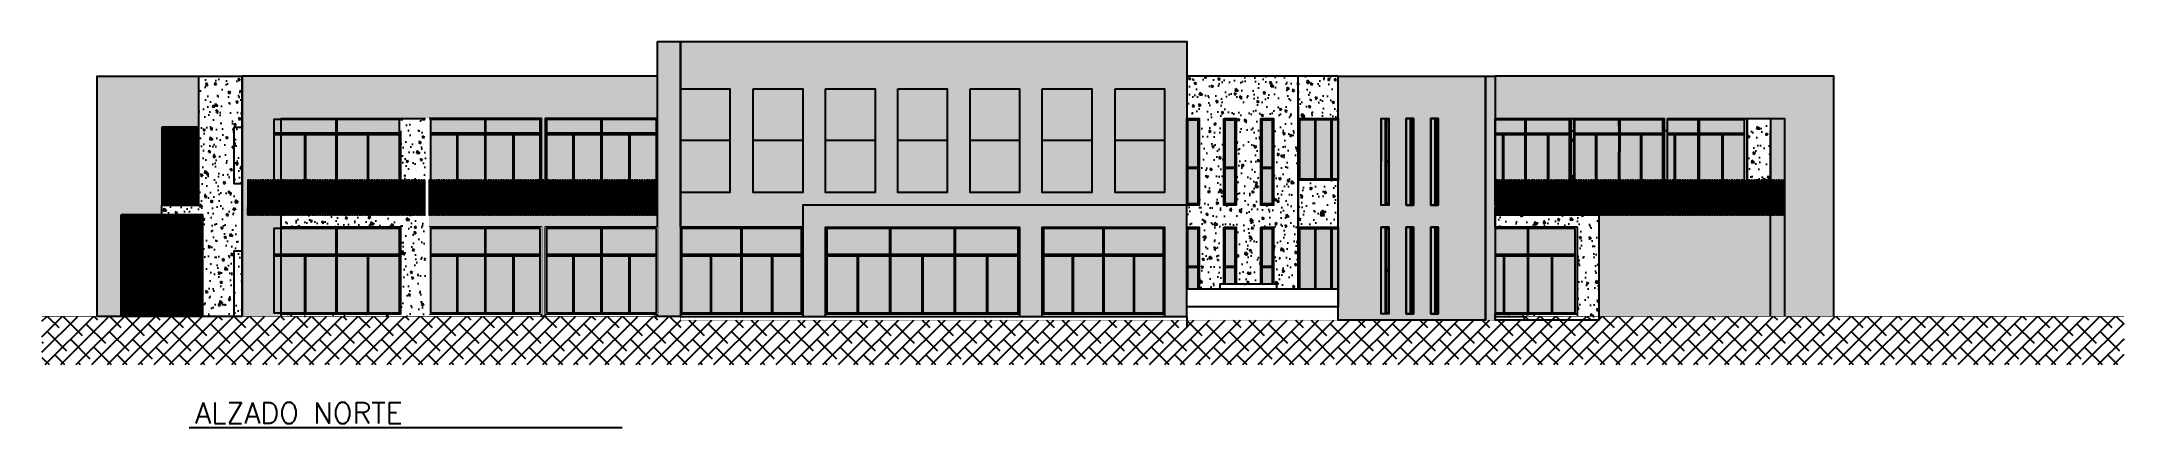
# Model space of a CAD drawing. Header units: metres. Extents: x 2618 to 2886, y 1654 to 1931.
# Drawn here: x 2677.5 to 2761.7, y 1653.8 to 1669.4 of the extents above; entities that cross this region are included whole.
import ezdxf

# ---------------------------------------------------------------- set-up
doc = ezdxf.new("R2010")
doc.units = ezdxf.units.M
for name, color, linetype in [('A-ANNO-TEXT', 3, 'Continuous'), ('A-ELEV0', 7, 'Continuous'), ('A-ELEV3', 2, 'Continuous'), ('A-ELEV5', 5, 'Continuous'), ('A-ELEV7', 8, 'Continuous'), ('A-ELEV8', 9, 'Continuous'), ('A-PATT+', 8, 'Continuous')]:
    doc.layers.add(name, color=color, linetype=linetype)
doc.styles.add('{18b73a54-fa43-428c-adcb-c1c7bbdf2c84}', font='Simplex.shx')
pattern_1 = [(320, (3.9368, 0), (-0.07969543, -0.91092334), [0.09525, -1.04775]), (265, (3.9368, 0), (0.95528423, 0.1762171), [0.0762, -0.83820292]), (10.451445, (3.9302, -0.0759), (0.87558876, -0.73470624), [0.08095004, -0.89045122]), (316.1842, (4.1908, -5e-17), (-0.21021164, -1.3553952), [0.142875, -1.571625]), (6.635558, (4.1733, -0.113), (1.2371306, -1.18702067), [0.1214251, -1.33567804]), (261.18415, (4.1908, -5e-17), (1.2371306, -1.1870207), [0.11429984, -1.25729866]), (291, (4.1273, -0.127), (-0.51132599, -0.75807196), [0.09525, -1.04775]), (236, (4.1273, -0.127), (0.92093983, -0.30901014), [0.0762, -0.8382]), (341.451445, (4.0847, -0.1902), (0.40961384, -1.0670821), [0.08095004, -0.8904497]), (307.5, (3.93682, 0), (0.422775194, -0.015443016), [0, -0.82804, 0, -0.8509, 0, -0.841375]), (277.5, (3.9368, 0), (0.500902874, -0.33409831), [0, -0.48514, 0, -0.80899, 0, -0.320675]), (237.5, (3.93682, 0.2832), (-0.02864372, -0.677952976), [0, -0.3175, 0, -0.9906, 0, -1.31445]), (227.5, (3.9368, 0.4102), (0.12713246, -0.74064591), [0, -0.41275, 0, -0.65786, 0, -0.93345])]

msp = doc.modelspace()

# ---------------------------------------------------------------- texts
at = {"layer": 'A-ANNO-TEXT', "insert": (2683.745, 1654.82, 0), "char_height": 0.84375, "attachment_point": 1, "style": '{18b73a54-fa43-428c-adcb-c1c7bbdf2c84}'}
msp.add_mtext_dynamic_manual_height_columns('ALZADO NORTE', width=22.63976, gutter_width=64.749, heights=[0], dxfattribs=at)

# ---------------------------------------------------------------- blocks, each defined once
blk = doc.blocks.new('A$C8937a6e4')
blk.add_wipeout([(0.05, 1.4), (0, 1.4), (0, 0), (0.05, 0)]).dxf.layer = 'A-ELEV5'
at = {"layer": 'A-ELEV5'}
blk.add_lwpolyline([(0.05, 1.4), (0, 1.4), (0, 0), (0.05, 0)], close=True, dxfattribs=at)
blk = doc.blocks.new('A$Cb3e85150')
at = {"layer": 'A-ELEV5'}
blk.add_blockref('A$C8937a6e4', (0, 0), dxfattribs=at)
blk.add_blockref('A$C8937a6e4', (0.1, 0), dxfattribs=at)
blk.add_blockref('A$C8937a6e4', (0.2, 0), dxfattribs=at)
blk.add_blockref('A$C8937a6e4', (0.3, 0), dxfattribs=at)
blk.add_blockref('A$C8937a6e4', (0.4, 0), dxfattribs=at)
blk.add_blockref('A$C8937a6e4', (0.5, 0), dxfattribs=at)
blk.add_blockref('A$C8937a6e4', (0.6, 0), dxfattribs=at)
blk.add_blockref('A$C8937a6e4', (0.7, 0), dxfattribs=at)
blk.add_blockref('A$C8937a6e4', (0.8, 0), dxfattribs=at)
blk.add_blockref('A$C8937a6e4', (0.9, 0), dxfattribs=at)
blk.add_blockref('A$C8937a6e4', (1, 0), dxfattribs=at)
blk.add_blockref('A$C8937a6e4', (1.1, 0), dxfattribs=at)
blk.add_blockref('A$C8937a6e4', (1.2, 0), dxfattribs=at)
blk.add_blockref('A$C8937a6e4', (1.3, 0), dxfattribs=at)
blk.add_blockref('A$C8937a6e4', (1.4, 0), dxfattribs=at)
blk.add_blockref('A$C8937a6e4', (1.5, 0), dxfattribs=at)
blk.add_blockref('A$C8937a6e4', (1.6, 0), dxfattribs=at)
blk.add_blockref('A$C8937a6e4', (1.7, 0), dxfattribs=at)
blk.add_blockref('A$C8937a6e4', (1.8, 0), dxfattribs=at)
blk.add_blockref('A$C8937a6e4', (1.9, 0), dxfattribs=at)
blk.add_blockref('A$C8937a6e4', (2, 0), dxfattribs=at)
blk.add_blockref('A$C8937a6e4', (2.1, 0), dxfattribs=at)
blk.add_blockref('A$C8937a6e4', (2.2, 0), dxfattribs=at)
blk.add_blockref('A$C8937a6e4', (2.3, 0), dxfattribs=at)
blk.add_blockref('A$C8937a6e4', (2.4, 0), dxfattribs=at)
blk.add_blockref('A$C8937a6e4', (2.5, 0), dxfattribs=at)
blk.add_blockref('A$C8937a6e4', (2.6, 0), dxfattribs=at)
blk.add_blockref('A$C8937a6e4', (2.7, 0), dxfattribs=at)
blk.add_blockref('A$C8937a6e4', (2.8, 0), dxfattribs=at)
blk.add_blockref('A$C8937a6e4', (2.9, 0), dxfattribs=at)
blk.add_blockref('A$C8937a6e4', (3, 0), dxfattribs=at)
blk.add_blockref('A$C8937a6e4', (3.1, 0), dxfattribs=at)
blk.add_blockref('A$C8937a6e4', (3.2, 0), dxfattribs=at)
blk.add_blockref('A$C8937a6e4', (3.3, 0), dxfattribs=at)
blk.add_blockref('A$C8937a6e4', (3.4, 0), dxfattribs=at)
blk.add_blockref('A$C8937a6e4', (3.5, 0), dxfattribs=at)
blk.add_blockref('A$C8937a6e4', (3.6, 0), dxfattribs=at)
blk.add_blockref('A$C8937a6e4', (3.7, 0), dxfattribs=at)
blk.add_blockref('A$C8937a6e4', (3.8, 0), dxfattribs=at)
blk.add_blockref('A$C8937a6e4', (3.9, 0), dxfattribs=at)
blk.add_blockref('A$C8937a6e4', (4, 0), dxfattribs=at)
blk.add_blockref('A$C8937a6e4', (4.1, 0), dxfattribs=at)
blk.add_blockref('A$C8937a6e4', (4.2, 0), dxfattribs=at)
blk.add_blockref('A$C8937a6e4', (4.3, 0), dxfattribs=at)
blk.add_blockref('A$C8937a6e4', (4.4, 0), dxfattribs=at)
blk.add_blockref('A$C8937a6e4', (4.5, 0), dxfattribs=at)
blk.add_blockref('A$C8937a6e4', (4.6, 0), dxfattribs=at)
blk.add_blockref('A$C8937a6e4', (4.7, 0), dxfattribs=at)
blk.add_blockref('A$C8937a6e4', (4.8, 0), dxfattribs=at)
blk.add_blockref('A$C8937a6e4', (4.9, 0), dxfattribs=at)
blk.add_blockref('A$C8937a6e4', (5.001, 0), dxfattribs=at)
blk.add_blockref('A$C8937a6e4', (5.101, 0), dxfattribs=at)
blk.add_blockref('A$C8937a6e4', (5.201, 0), dxfattribs=at)
blk.add_blockref('A$C8937a6e4', (5.301, 0), dxfattribs=at)
blk.add_blockref('A$C8937a6e4', (5.401, 0), dxfattribs=at)
blk.add_blockref('A$C8937a6e4', (5.501, 0), dxfattribs=at)
blk.add_blockref('A$C8937a6e4', (5.601, 0), dxfattribs=at)
blk.add_blockref('A$C8937a6e4', (5.701, 0), dxfattribs=at)
blk.add_blockref('A$C8937a6e4', (5.801, 0), dxfattribs=at)
blk.add_blockref('A$C8937a6e4', (5.901, 0), dxfattribs=at)
blk.add_blockref('A$C8937a6e4', (6.001, 0), dxfattribs=at)
blk.add_blockref('A$C8937a6e4', (6.101, 0), dxfattribs=at)
blk.add_blockref('A$C8937a6e4', (6.201, 0), dxfattribs=at)
blk.add_blockref('A$C8937a6e4', (6.301, 0), dxfattribs=at)
blk.add_blockref('A$C8937a6e4', (6.401, 0), dxfattribs=at)
blk.add_blockref('A$C8937a6e4', (6.501, 0), dxfattribs=at)
blk.add_blockref('A$C8937a6e4', (6.601, 0), dxfattribs=at)
blk.add_blockref('A$C8937a6e4', (6.701, 0), dxfattribs=at)
blk.add_blockref('A$C8937a6e4', (6.801, 0), dxfattribs=at)
blk.add_blockref('A$C8937a6e4', (6.901, 0), dxfattribs=at)
blk.add_blockref('A$C8937a6e4', (7.001, 0), dxfattribs=at)
blk.add_blockref('A$C8937a6e4', (7.101, 0), dxfattribs=at)
blk.add_blockref('A$C8937a6e4', (7.201, 0), dxfattribs=at)
blk.add_blockref('A$C8937a6e4', (7.301, 0), dxfattribs=at)
blk.add_blockref('A$C8937a6e4', (7.401, 0), dxfattribs=at)
blk.add_blockref('A$C8937a6e4', (7.501, 0), dxfattribs=at)
blk.add_blockref('A$C8937a6e4', (7.601, 0), dxfattribs=at)
blk.add_blockref('A$C8937a6e4', (7.701, 0), dxfattribs=at)
blk.add_blockref('A$C8937a6e4', (7.801, 0), dxfattribs=at)
blk.add_blockref('A$C8937a6e4', (7.901, 0), dxfattribs=at)
blk.add_blockref('A$C8937a6e4', (8.001, 0), dxfattribs=at)
blk.add_blockref('A$C8937a6e4', (8.101, 0), dxfattribs=at)
blk.add_blockref('A$C8937a6e4', (8.201, 0), dxfattribs=at)
blk.add_blockref('A$C8937a6e4', (8.301, 0), dxfattribs=at)
blk.add_blockref('A$C8937a6e4', (8.401, 0), dxfattribs=at)
blk.add_blockref('A$C8937a6e4', (8.501, 0), dxfattribs=at)
blk.add_blockref('A$C8937a6e4', (8.601, 0), dxfattribs=at)
blk.add_blockref('A$C8937a6e4', (8.701, 0), dxfattribs=at)
blk.add_blockref('A$C8937a6e4', (8.801, 0), dxfattribs=at)
blk.add_blockref('A$C8937a6e4', (8.901, 0), dxfattribs=at)
blk.add_blockref('A$C8937a6e4', (9.001, 0), dxfattribs=at)
blk.add_blockref('A$C8937a6e4', (9.101, 0), dxfattribs=at)
blk.add_blockref('A$C8937a6e4', (9.201, 0), dxfattribs=at)
blk.add_blockref('A$C8937a6e4', (9.301, 0), dxfattribs=at)
blk.add_blockref('A$C8937a6e4', (9.401, 0), dxfattribs=at)
blk.add_blockref('A$C8937a6e4', (9.501, 0), dxfattribs=at)
blk.add_blockref('A$C8937a6e4', (9.601, 0), dxfattribs=at)
blk.add_blockref('A$C8937a6e4', (9.701, 0), dxfattribs=at)
blk.add_blockref('A$C8937a6e4', (9.801, 0), dxfattribs=at)
blk.add_blockref('A$C8937a6e4', (9.901, 0), dxfattribs=at)
blk.add_blockref('A$C8937a6e4', (10.001, 0), dxfattribs=at)
blk.add_blockref('A$C8937a6e4', (10.101, 0), dxfattribs=at)
blk.add_blockref('A$C8937a6e4', (10.201, 0), dxfattribs=at)
blk.add_blockref('A$C8937a6e4', (10.301, 0), dxfattribs=at)
blk.add_blockref('A$C8937a6e4', (10.401, 0), dxfattribs=at)
blk.add_blockref('A$C8937a6e4', (10.501, 0), dxfattribs=at)
blk.add_blockref('A$C8937a6e4', (10.601, 0), dxfattribs=at)
blk.add_blockref('A$C8937a6e4', (10.701, 0), dxfattribs=at)
blk.add_blockref('A$C8937a6e4', (10.801, 0), dxfattribs=at)
blk.add_blockref('A$C8937a6e4', (10.901, 0), dxfattribs=at)
blk.add_blockref('A$C8937a6e4', (11.001, 0), dxfattribs=at)
blk.add_blockref('A$C8937a6e4', (11.101, 0), dxfattribs=at)
blk.add_blockref('A$C8937a6e4', (11.201, 0), dxfattribs=at)
blk.add_blockref('A$C8937a6e4', (11.301, 0), dxfattribs=at)
blk.add_blockref('A$C8937a6e4', (11.401, 0), dxfattribs=at)
blk.add_blockref('A$C8937a6e4', (11.501, 0), dxfattribs=at)
blk.add_blockref('A$C8937a6e4', (11.601, 0), dxfattribs=at)
blk = doc.blocks.new('A$Ccff6360b')
blk.add_wipeout([(0.05, 1.4), (0, 1.4), (0, 0), (0.05, 0)]).dxf.layer = 'A-ELEV0'
at = {"layer": 'A-ELEV0'}
blk.add_lwpolyline([(0.05, 1.4), (0, 1.4), (0, 0), (0.05, 0)], close=True, dxfattribs=at)
blk = doc.blocks.new('A$C539e3da3')
at = {"layer": 'A-ELEV0'}
blk.add_blockref('A$Ccff6360b', (0, 0), dxfattribs=at)
blk.add_blockref('A$Ccff6360b', (0.1, 0), dxfattribs=at)
blk.add_blockref('A$Ccff6360b', (0.2, 0), dxfattribs=at)
blk.add_blockref('A$Ccff6360b', (0.3, 0), dxfattribs=at)
blk.add_blockref('A$Ccff6360b', (0.4, 0), dxfattribs=at)
blk.add_blockref('A$Ccff6360b', (0.5, 0), dxfattribs=at)
blk.add_blockref('A$Ccff6360b', (0.6, 0), dxfattribs=at)
blk.add_blockref('A$Ccff6360b', (0.7, 0), dxfattribs=at)
blk.add_blockref('A$Ccff6360b', (0.8, 0), dxfattribs=at)
blk.add_blockref('A$Ccff6360b', (0.9, 0), dxfattribs=at)
blk.add_blockref('A$Ccff6360b', (1, 0), dxfattribs=at)
blk.add_blockref('A$Ccff6360b', (1.1, 0), dxfattribs=at)
blk.add_blockref('A$Ccff6360b', (1.2, 0), dxfattribs=at)
blk.add_blockref('A$Ccff6360b', (1.3, 0), dxfattribs=at)
blk.add_blockref('A$Ccff6360b', (1.4, 0), dxfattribs=at)
blk.add_blockref('A$Ccff6360b', (1.5, 0), dxfattribs=at)
blk.add_blockref('A$Ccff6360b', (1.6, 0), dxfattribs=at)
blk.add_blockref('A$Ccff6360b', (1.7, 0), dxfattribs=at)
blk.add_blockref('A$Ccff6360b', (1.8, 0), dxfattribs=at)
blk.add_blockref('A$Ccff6360b', (1.9, 0), dxfattribs=at)
blk.add_blockref('A$Ccff6360b', (2, 0), dxfattribs=at)
blk.add_blockref('A$Ccff6360b', (2.1, 0), dxfattribs=at)
blk.add_blockref('A$Ccff6360b', (2.2, 0), dxfattribs=at)
blk.add_blockref('A$Ccff6360b', (2.3, 0), dxfattribs=at)
blk.add_blockref('A$Ccff6360b', (2.4, 0), dxfattribs=at)
blk.add_blockref('A$Ccff6360b', (2.5, 0), dxfattribs=at)
blk.add_blockref('A$Ccff6360b', (2.6, 0), dxfattribs=at)
blk.add_blockref('A$Ccff6360b', (2.7, 0), dxfattribs=at)
blk.add_blockref('A$Ccff6360b', (2.8, 0), dxfattribs=at)
blk.add_blockref('A$Ccff6360b', (2.9, 0), dxfattribs=at)
blk.add_blockref('A$Ccff6360b', (3, 0), dxfattribs=at)
blk.add_blockref('A$Ccff6360b', (3.1, 0), dxfattribs=at)
blk.add_blockref('A$Ccff6360b', (3.2, 0), dxfattribs=at)
blk.add_blockref('A$Ccff6360b', (3.3, 0), dxfattribs=at)
blk.add_blockref('A$Ccff6360b', (3.4, 0), dxfattribs=at)
blk.add_blockref('A$Ccff6360b', (3.5, 0), dxfattribs=at)
blk.add_blockref('A$Ccff6360b', (3.6, 0), dxfattribs=at)
blk.add_blockref('A$Ccff6360b', (3.7, 0), dxfattribs=at)
blk.add_blockref('A$Ccff6360b', (3.8, 0), dxfattribs=at)
blk.add_blockref('A$Ccff6360b', (3.9, 0), dxfattribs=at)
blk.add_blockref('A$Ccff6360b', (4, 0), dxfattribs=at)
blk.add_blockref('A$Ccff6360b', (4.1, 0), dxfattribs=at)
blk.add_blockref('A$Ccff6360b', (4.2, 0), dxfattribs=at)
blk.add_blockref('A$Ccff6360b', (4.3, 0), dxfattribs=at)
blk.add_blockref('A$Ccff6360b', (4.4, 0), dxfattribs=at)
blk.add_blockref('A$Ccff6360b', (4.5, 0), dxfattribs=at)
blk.add_blockref('A$Ccff6360b', (4.6, 0), dxfattribs=at)
blk.add_blockref('A$Ccff6360b', (4.7, 0), dxfattribs=at)
blk.add_blockref('A$Ccff6360b', (4.8, 0), dxfattribs=at)
blk.add_blockref('A$Ccff6360b', (4.9, 0), dxfattribs=at)
blk.add_blockref('A$Ccff6360b', (5.001, 0), dxfattribs=at)
blk.add_blockref('A$Ccff6360b', (5.101, 0), dxfattribs=at)
blk.add_blockref('A$Ccff6360b', (5.201, 0), dxfattribs=at)
blk.add_blockref('A$Ccff6360b', (5.301, 0), dxfattribs=at)
blk.add_blockref('A$Ccff6360b', (5.401, 0), dxfattribs=at)
blk.add_blockref('A$Ccff6360b', (5.501, 0), dxfattribs=at)
blk.add_blockref('A$Ccff6360b', (5.601, 0), dxfattribs=at)
blk.add_blockref('A$Ccff6360b', (5.701, 0), dxfattribs=at)
blk.add_blockref('A$Ccff6360b', (5.801, 0), dxfattribs=at)
blk.add_blockref('A$Ccff6360b', (5.901, 0), dxfattribs=at)
blk.add_blockref('A$Ccff6360b', (6.001, 0), dxfattribs=at)
blk.add_blockref('A$Ccff6360b', (6.101, 0), dxfattribs=at)
blk.add_blockref('A$Ccff6360b', (6.201, 0), dxfattribs=at)
blk.add_blockref('A$Ccff6360b', (6.301, 0), dxfattribs=at)
blk.add_blockref('A$Ccff6360b', (6.401, 0), dxfattribs=at)
blk.add_blockref('A$Ccff6360b', (6.501, 0), dxfattribs=at)
blk.add_blockref('A$Ccff6360b', (6.601, 0), dxfattribs=at)
blk.add_blockref('A$Ccff6360b', (6.701, 0), dxfattribs=at)
blk.add_blockref('A$Ccff6360b', (6.801, 0), dxfattribs=at)
blk.add_blockref('A$Ccff6360b', (6.901, 0), dxfattribs=at)
blk.add_blockref('A$Ccff6360b', (7.001, 0), dxfattribs=at)
blk.add_blockref('A$Ccff6360b', (7.101, 0), dxfattribs=at)
blk.add_blockref('A$Ccff6360b', (7.414, 0), dxfattribs=at)
blk.add_blockref('A$Ccff6360b', (7.514, 0), dxfattribs=at)
blk.add_blockref('A$Ccff6360b', (7.614, 0), dxfattribs=at)
blk.add_blockref('A$Ccff6360b', (7.714, 0), dxfattribs=at)
for p in [(7.328, 0), (7.814, 0)]:
    blk.add_blockref('A$Ccff6360b', p, dxfattribs=at)
blk.add_blockref('A$Ccff6360b', (7.914, 0), dxfattribs=at)
blk.add_blockref('A$Ccff6360b', (8.014, 0), dxfattribs=at)
blk.add_blockref('A$Ccff6360b', (8.114, 0), dxfattribs=at)
blk.add_blockref('A$Ccff6360b', (8.214, 0), dxfattribs=at)
blk.add_blockref('A$Ccff6360b', (8.314, 0), dxfattribs=at)
blk.add_blockref('A$Ccff6360b', (8.414, 0), dxfattribs=at)
blk.add_blockref('A$Ccff6360b', (8.514, 0), dxfattribs=at)
blk.add_blockref('A$Ccff6360b', (8.614, 0), dxfattribs=at)
blk.add_blockref('A$Ccff6360b', (8.714, 0), dxfattribs=at)
blk.add_blockref('A$Ccff6360b', (8.814, 0), dxfattribs=at)
blk.add_blockref('A$Ccff6360b', (8.914, 0), dxfattribs=at)
blk.add_blockref('A$Ccff6360b', (9.014, 0), dxfattribs=at)
blk.add_blockref('A$Ccff6360b', (9.114, 0), dxfattribs=at)
blk.add_blockref('A$Ccff6360b', (9.214, 0), dxfattribs=at)
blk.add_blockref('A$Ccff6360b', (9.314, 0), dxfattribs=at)
blk.add_blockref('A$Ccff6360b', (9.414, 0), dxfattribs=at)
blk.add_blockref('A$Ccff6360b', (9.514, 0), dxfattribs=at)
blk.add_blockref('A$Ccff6360b', (9.614, 0), dxfattribs=at)
blk.add_blockref('A$Ccff6360b', (9.714, 0), dxfattribs=at)
blk.add_blockref('A$Ccff6360b', (9.814, 0), dxfattribs=at)
blk.add_blockref('A$Ccff6360b', (9.914, 0), dxfattribs=at)
blk.add_blockref('A$Ccff6360b', (10.014, 0), dxfattribs=at)
blk.add_blockref('A$Ccff6360b', (10.114, 0), dxfattribs=at)
blk.add_blockref('A$Ccff6360b', (10.214, 0), dxfattribs=at)
blk.add_blockref('A$Ccff6360b', (10.314, 0), dxfattribs=at)
blk.add_blockref('A$Ccff6360b', (10.414, 0), dxfattribs=at)
blk.add_blockref('A$Ccff6360b', (10.514, 0), dxfattribs=at)
blk.add_blockref('A$Ccff6360b', (10.614, 0), dxfattribs=at)
blk.add_blockref('A$Ccff6360b', (10.714, 0), dxfattribs=at)
blk.add_blockref('A$Ccff6360b', (10.814, 0), dxfattribs=at)
blk.add_blockref('A$Ccff6360b', (10.914, 0), dxfattribs=at)
blk.add_blockref('A$Ccff6360b', (11.014, 0), dxfattribs=at)
blk.add_blockref('A$Ccff6360b', (11.114, 0), dxfattribs=at)
blk.add_blockref('A$Ccff6360b', (11.214, 0), dxfattribs=at)
blk.add_blockref('A$Ccff6360b', (11.314, 0), dxfattribs=at)
blk.add_blockref('A$Ccff6360b', (11.414, 0), dxfattribs=at)
blk.add_blockref('A$Ccff6360b', (11.514, 0), dxfattribs=at)
blk.add_blockref('A$Ccff6360b', (11.614, 0), dxfattribs=at)
blk.add_blockref('A$Ccff6360b', (11.714, 0), dxfattribs=at)
blk.add_blockref('A$Ccff6360b', (11.814, 0), dxfattribs=at)
blk.add_blockref('A$Ccff6360b', (11.914, 0), dxfattribs=at)
blk.add_blockref('A$Ccff6360b', (12.014, 0), dxfattribs=at)
blk.add_blockref('A$Ccff6360b', (12.114, 0), dxfattribs=at)
blk.add_blockref('A$Ccff6360b', (12.214, 0), dxfattribs=at)
blk.add_blockref('A$Ccff6360b', (12.314, 0), dxfattribs=at)
blk.add_blockref('A$Ccff6360b', (12.414, 0), dxfattribs=at)
blk.add_blockref('A$Ccff6360b', (12.514, 0), dxfattribs=at)
blk.add_blockref('A$Ccff6360b', (12.614, 0), dxfattribs=at)
blk.add_blockref('A$Ccff6360b', (12.715, 0), dxfattribs=at)
blk.add_blockref('A$Ccff6360b', (12.815, 0), dxfattribs=at)
blk.add_blockref('A$Ccff6360b', (12.915, 0), dxfattribs=at)
blk.add_blockref('A$Ccff6360b', (13.015, 0), dxfattribs=at)
blk.add_blockref('A$Ccff6360b', (13.115, 0), dxfattribs=at)
blk.add_blockref('A$Ccff6360b', (13.215, 0), dxfattribs=at)
blk.add_blockref('A$Ccff6360b', (13.315, 0), dxfattribs=at)
blk.add_blockref('A$Ccff6360b', (13.415, 0), dxfattribs=at)
blk.add_blockref('A$Ccff6360b', (13.515, 0), dxfattribs=at)
blk.add_blockref('A$Ccff6360b', (13.615, 0), dxfattribs=at)
blk.add_blockref('A$Ccff6360b', (13.715, 0), dxfattribs=at)
blk.add_blockref('A$Ccff6360b', (13.815, 0), dxfattribs=at)
blk.add_blockref('A$Ccff6360b', (13.915, 0), dxfattribs=at)
blk.add_blockref('A$Ccff6360b', (14.015, 0), dxfattribs=at)
blk.add_blockref('A$Ccff6360b', (14.115, 0), dxfattribs=at)
blk.add_blockref('A$Ccff6360b', (14.215, 0), dxfattribs=at)
blk.add_blockref('A$Ccff6360b', (14.315, 0), dxfattribs=at)
blk.add_blockref('A$Ccff6360b', (14.415, 0), dxfattribs=at)
blk.add_blockref('A$Ccff6360b', (14.515, 0), dxfattribs=at)
blk.add_blockref('A$Ccff6360b', (14.615, 0), dxfattribs=at)
blk.add_blockref('A$Ccff6360b', (14.715, 0), dxfattribs=at)
blk.add_blockref('A$Ccff6360b', (14.815, 0), dxfattribs=at)
blk.add_blockref('A$Ccff6360b', (14.915, 0), dxfattribs=at)
blk.add_blockref('A$Ccff6360b', (15.015, 0), dxfattribs=at)
blk.add_blockref('A$Ccff6360b', (15.115, 0), dxfattribs=at)
blk.add_blockref('A$Ccff6360b', (15.215, 0), dxfattribs=at)
blk.add_blockref('A$Ccff6360b', (15.315, 0), dxfattribs=at)
blk.add_blockref('A$Ccff6360b', (15.415, 0), dxfattribs=at)
blk.add_blockref('A$Ccff6360b', (15.515, 0), dxfattribs=at)
blk.add_blockref('A$Ccff6360b', (15.615, 0), dxfattribs=at)
blk.add_blockref('A$Ccff6360b', (15.715, 0), dxfattribs=at)
blk.add_blockref('A$Ccff6360b', (15.815, 0), dxfattribs=at)
blk.add_blockref('A$Ccff6360b', (15.915, 0), dxfattribs=at)
blk.add_blockref('A$Ccff6360b', (16.015, 0), dxfattribs=at)
blk.add_blockref('A$Ccff6360b', (16.115, 0), dxfattribs=at)
blk.add_blockref('A$Ccff6360b', (16.215, 0), dxfattribs=at)
blk.add_blockref('A$Ccff6360b', (16.315, 0), dxfattribs=at)
blk.add_blockref('A$Ccff6360b', (16.415, 0), dxfattribs=at)
blk.add_blockref('A$Ccff6360b', (16.515, 0), dxfattribs=at)
blk = doc.blocks.new('A$C52d96eeb')
blk.add_wipeout([(0, 4.2), (2, 4.2), (2, 0), (0, 0)]).dxf.layer = 'A-ELEV3'
at = {"layer": 'A-ELEV3', "transparency": 33554457}
h = blk.add_hatch(color=256, dxfattribs=at)
h.dxf.hatch_style = 1
h.paths.add_polyline_path([(0, 4.2), (2, 4.2), (2, 0), (0, 0)])
at = {"layer": 'A-ELEV3'}
blk.add_line((2, 2.1), (0, 2.1), dxfattribs=at)
blk.add_lwpolyline([(0, 4.2), (2, 4.2), (2, 0), (0, 0)], close=True, dxfattribs=at)
blk = doc.blocks.new('A$Cd1414a78')
blk.add_wipeout([(5.129, 2.85), (5.129, 2.9), (0.05, 2.9), (0.05, 2.85)]).dxf.layer = 'A-ELEV5'
blk.add_wipeout([(5.179, 0.05), (5.179, 0), (0, 0), (0, 3.5), (5.179, 3.5), (5.179, 3.45), (0.05, 3.45), (0.05, 0.05), (5.129, 0.05), (5.129, 3.45), (5.179, 3.45)]).dxf.layer = 'A-ELEV5'
at = {"layer": 'A-ELEV5', "transparency": 33554457}
h = blk.add_hatch(color=256, dxfattribs=at)
h.dxf.hatch_style = 1
h.paths.add_polyline_path([(5.129, 2.9), (5.129, 3.45), (0.05, 3.45), (0.05, 2.9), (2.564, 2.9), (2.564, 3.45), (2.614, 3.45), (2.614, 2.9)])
h.paths.add_polyline_path([(2.564, 2.85), (1.345, 2.85), (1.345, 0.05), (2.564, 0.05)])
h.paths.add_polyline_path([(1.295, 2.85), (0.05, 2.85), (0.05, 0.05), (1.295, 0.05)])
h.paths.add_polyline_path([(3.834, 2.85), (2.614, 2.85), (2.614, 0.05), (3.834, 0.05)])
h.paths.add_polyline_path([(5.129, 2.85), (3.884, 2.85), (3.884, 0.05), (5.129, 0.05)])
at = {"layer": 'A-ELEV5'}
for points in [[(5.129, 3.45), (0.05, 3.45), (0.05, 0.05), (5.129, 0.05)], [(5.129, 2.85), (5.129, 2.9), (0.05, 2.9), (0.05, 2.85)], [(1.345, 2.85), (1.295, 2.85), (1.295, 0.05), (1.345, 0.05)]]:
    blk.add_lwpolyline(points, close=True, dxfattribs=at)
for points in [[(2.614, 2.85), (2.564, 2.85), (2.564, 0.05), (2.614, 0.05)], [(3.884, 2.85), (3.834, 2.85), (3.834, 0.05), (3.884, 0.05)]]:
    blk.add_wipeout(points).dxf.layer = 'A-ELEV5'
for points in [[(2.614, 2.85), (2.564, 2.85), (2.564, 0.05), (2.614, 0.05)], [(3.884, 2.85), (3.834, 2.85), (3.834, 0.05), (3.884, 0.05)]]:
    blk.add_lwpolyline(points, close=True, dxfattribs=at)
blk.add_wipeout([(2.614, 3.45), (2.564, 3.45), (2.564, 2.85), (2.614, 2.85)]).dxf.layer = 'A-ELEV5'
blk.add_lwpolyline([(2.614, 3.45), (2.564, 3.45), (2.564, 2.85), (2.614, 2.85)], close=True, dxfattribs=at)
blk = doc.blocks.new('A$C9bcd70ed')
blk.add_wipeout([(5.129, 2.35), (5.129, 2.4), (0.05, 2.4), (0.05, 2.35)]).dxf.layer = 'A-ELEV5'
blk.add_wipeout([(5.179, 0.05), (5.179, 0), (0, 0), (0, 3.5), (5.179, 3.5), (5.179, 3.45), (0.05, 3.45), (0.05, 0.05), (5.129, 0.05), (5.129, 3.45), (5.179, 3.45)]).dxf.layer = 'A-ELEV5'
at = {"layer": 'A-ELEV5', "transparency": 33554457}
h = blk.add_hatch(color=256, dxfattribs=at)
h.dxf.hatch_style = 1
h.paths.add_polyline_path([(2.564, 3.45), (0.05, 3.45), (0.05, 2.4), (2.564, 2.4)])
h.paths.add_polyline_path([(5.129, 3.45), (2.614, 3.45), (2.614, 2.4), (5.129, 2.4)])
h.paths.add_polyline_path([(3.834, 2.35), (2.614, 2.35), (2.614, 0.05), (3.834, 0.05)])
h.paths.add_polyline_path([(2.564, 2.35), (1.345, 2.35), (1.345, 0.05), (2.564, 0.05)])
h.paths.add_polyline_path([(1.295, 2.35), (0.05, 2.35), (0.05, 0.05), (1.295, 0.05)])
h.paths.add_polyline_path([(5.129, 2.35), (3.884, 2.35), (3.884, 0.05), (5.129, 0.05)])
at = {"layer": 'A-ELEV5'}
for points in [[(5.129, 3.45), (0.05, 3.45), (0.05, 0.05), (5.129, 0.05)], [(5.129, 2.35), (5.129, 2.4), (0.05, 2.4), (0.05, 2.35)], [(1.345, 2.35), (1.295, 2.35), (1.295, 0.05), (1.345, 0.05)]]:
    blk.add_lwpolyline(points, close=True, dxfattribs=at)
for points in [[(2.614, 2.35), (2.564, 2.35), (2.564, 0.05), (2.614, 0.05)], [(3.884, 2.35), (3.834, 2.35), (3.834, 0.05), (3.884, 0.05)]]:
    blk.add_wipeout(points).dxf.layer = 'A-ELEV5'
for points in [[(2.614, 2.35), (2.564, 2.35), (2.564, 0.05), (2.614, 0.05)], [(3.884, 2.35), (3.834, 2.35), (3.834, 0.05), (3.884, 0.05)]]:
    blk.add_lwpolyline(points, close=True, dxfattribs=at)
blk.add_wipeout([(2.614, 3.45), (2.564, 3.45), (2.564, 2.4), (2.614, 2.4)]).dxf.layer = 'A-ELEV5'
blk.add_lwpolyline([(2.614, 3.45), (2.564, 3.45), (2.564, 2.4), (2.614, 2.4)], close=True, dxfattribs=at)
blk = doc.blocks.new('A$C5b586e27')
blk.add_wipeout([(4.493, 2.35), (4.493, 2.4), (0.05, 2.4), (0.05, 2.35)]).dxf.layer = 'A-ELEV3'
blk.add_wipeout([(4.543, 0.05), (4.543, 0), (0, 0), (0, 3.5), (4.543, 3.5), (4.543, 3.45), (0.05, 3.45), (0.05, 0.05), (4.493, 0.05), (4.493, 3.45), (4.543, 3.45)]).dxf.layer = 'A-ELEV3'
at = {"layer": 'A-ELEV3', "transparency": 33554457}
h = blk.add_hatch(color=256, dxfattribs=at)
h.dxf.hatch_style = 1
h.paths.add_polyline_path([(4.493, 3.45), (2.297, 3.45), (2.297, 2.4), (4.493, 2.4)])
h.paths.add_polyline_path([(2.247, 3.45), (0.05, 3.45), (0.05, 2.4), (2.247, 2.4)])
h.paths.add_polyline_path([(2.247, 2.35), (1.166, 2.35), (1.166, 0.05), (2.247, 0.05)])
h.paths.add_polyline_path([(1.116, 2.35), (0.05, 2.35), (0.05, 0.05), (1.116, 0.05)])
h.paths.add_polyline_path([(3.384, 2.35), (2.297, 2.35), (2.297, 0.05), (3.384, 0.05)])
h.paths.add_polyline_path([(4.493, 2.35), (3.434, 2.35), (3.434, 0.05), (4.493, 0.05)])
at = {"layer": 'A-ELEV3'}
for points in [[(4.493, 3.45), (0.05, 3.45), (0.05, 0.05), (4.493, 0.05)], [(4.493, 2.35), (4.493, 2.4), (0.05, 2.4), (0.05, 2.35)], [(1.166, 2.35), (1.116, 2.35), (1.116, 0.05), (1.166, 0.05)]]:
    blk.add_lwpolyline(points, close=True, dxfattribs=at)
for points in [[(2.297, 2.35), (2.247, 2.35), (2.247, 0.05), (2.297, 0.05)], [(3.434, 2.35), (3.384, 2.35), (3.384, 0.05), (3.434, 0.05)]]:
    blk.add_wipeout(points).dxf.layer = 'A-ELEV3'
for points in [[(2.297, 2.35), (2.247, 2.35), (2.247, 0.05), (2.297, 0.05)], [(3.434, 2.35), (3.384, 2.35), (3.384, 0.05), (3.434, 0.05)]]:
    blk.add_lwpolyline(points, close=True, dxfattribs=at)
blk.add_wipeout([(2.297, 3.45), (2.247, 3.45), (2.247, 2.4), (2.297, 2.4)]).dxf.layer = 'A-ELEV3'
blk.add_lwpolyline([(2.297, 3.45), (2.247, 3.45), (2.247, 2.4), (2.297, 2.4)], close=True, dxfattribs=at)
blk = doc.blocks.new('A$C4010fdcc')
blk.add_wipeout([(4.493, 2.85), (4.493, 2.9), (0.05, 2.9), (0.05, 2.85)]).dxf.layer = 'A-ELEV3'
blk.add_wipeout([(4.543, 0.05), (4.543, 0), (0, 0), (0, 3.5), (4.543, 3.5), (4.543, 3.45), (0.05, 3.45), (0.05, 0.05), (4.493, 0.05), (4.493, 3.45), (4.543, 3.45)]).dxf.layer = 'A-ELEV3'
at = {"layer": 'A-ELEV3', "transparency": 33554457}
h = blk.add_hatch(color=256, dxfattribs=at)
h.dxf.hatch_style = 1
h.paths.add_polyline_path([(2.247, 3.45), (0.05, 3.45), (0.05, 2.9), (2.247, 2.9)])
h.paths.add_polyline_path([(4.493, 3.45), (2.297, 3.45), (2.297, 2.9), (4.493, 2.9)])
h.paths.add_polyline_path([(3.384, 2.85), (2.297, 2.85), (2.297, 0.05), (3.384, 0.05)])
h.paths.add_polyline_path([(4.493, 2.85), (3.434, 2.85), (3.434, 0.05), (4.493, 0.05)])
h.paths.add_polyline_path([(2.247, 2.85), (1.166, 2.85), (1.166, 0.05), (2.247, 0.05)])
h.paths.add_polyline_path([(1.116, 2.85), (0.05, 2.85), (0.05, 0.05), (1.116, 0.05)])
at = {"layer": 'A-ELEV3'}
for points in [[(4.493, 3.45), (0.05, 3.45), (0.05, 0.05), (4.493, 0.05)], [(4.493, 2.85), (4.493, 2.9), (0.05, 2.9), (0.05, 2.85)], [(1.166, 2.85), (1.116, 2.85), (1.116, 0.05), (1.166, 0.05)]]:
    blk.add_lwpolyline(points, close=True, dxfattribs=at)
for points in [[(2.297, 2.85), (2.247, 2.85), (2.247, 0.05), (2.297, 0.05)], [(3.434, 2.85), (3.384, 2.85), (3.384, 0.05), (3.434, 0.05)]]:
    blk.add_wipeout(points).dxf.layer = 'A-ELEV3'
for points in [[(2.297, 2.85), (2.247, 2.85), (2.247, 0.05), (2.297, 0.05)], [(3.434, 2.85), (3.384, 2.85), (3.384, 0.05), (3.434, 0.05)]]:
    blk.add_lwpolyline(points, close=True, dxfattribs=at)
blk.add_wipeout([(2.297, 3.45), (2.247, 3.45), (2.247, 2.9), (2.297, 2.9)]).dxf.layer = 'A-ELEV3'
blk.add_lwpolyline([(2.297, 3.45), (2.247, 3.45), (2.247, 2.9), (2.297, 2.9)], close=True, dxfattribs=at)
blk = doc.blocks.new('A$Cdabfc039')
blk.add_wipeout([(4.493, 2.35), (4.493, 2.4), (0.05, 2.4), (0.05, 2.35)]).dxf.layer = 'A-ELEV3'
blk.add_wipeout([(4.543, 0.05), (4.543, 0), (0, 0), (0, 3.5), (4.543, 3.5), (4.543, 3.45), (0.05, 3.45), (0.05, 0.05), (4.493, 0.05), (4.493, 3.45), (4.543, 3.45)]).dxf.layer = 'A-ELEV3'
at = {"layer": 'A-ELEV3', "transparency": 33554457}
h = blk.add_hatch(color=256, dxfattribs=at)
h.dxf.hatch_style = 1
h.paths.add_polyline_path([(2.247, 3.45), (0.05, 3.45), (0.05, 2.4), (2.247, 2.4)])
h.paths.add_polyline_path([(4.493, 3.45), (2.297, 3.45), (2.297, 2.4), (4.493, 2.4)])
h.paths.add_polyline_path([(3.384, 2.35), (2.297, 2.35), (2.297, 0.05), (3.384, 0.05)])
h.paths.add_polyline_path([(4.493, 2.35), (3.434, 2.35), (3.434, 0.05), (4.493, 0.05)])
h.paths.add_polyline_path([(2.247, 2.35), (1.166, 2.35), (1.166, 0.05), (2.247, 0.05)])
h.paths.add_polyline_path([(1.116, 2.35), (0.05, 2.35), (0.05, 0.05), (1.116, 0.05)])
at = {"layer": 'A-ELEV3'}
for points in [[(4.493, 3.45), (0.05, 3.45), (0.05, 0.05), (4.493, 0.05)], [(4.493, 2.35), (4.493, 2.4), (0.05, 2.4), (0.05, 2.35)], [(1.166, 2.35), (1.116, 2.35), (1.116, 0.05), (1.166, 0.05)]]:
    blk.add_lwpolyline(points, close=True, dxfattribs=at)
for points in [[(2.297, 2.35), (2.247, 2.35), (2.247, 0.05), (2.297, 0.05)], [(3.434, 2.35), (3.384, 2.35), (3.384, 0.05), (3.434, 0.05)]]:
    blk.add_wipeout(points).dxf.layer = 'A-ELEV3'
for points in [[(2.297, 2.35), (2.247, 2.35), (2.247, 0.05), (2.297, 0.05)], [(3.434, 2.35), (3.384, 2.35), (3.384, 0.05), (3.434, 0.05)]]:
    blk.add_lwpolyline(points, close=True, dxfattribs=at)
blk.add_wipeout([(2.297, 3.45), (2.247, 3.45), (2.247, 2.4), (2.297, 2.4)]).dxf.layer = 'A-ELEV3'
blk.add_lwpolyline([(2.297, 3.45), (2.247, 3.45), (2.247, 2.4), (2.297, 2.4)], close=True, dxfattribs=at)
blk = doc.blocks.new('A$Ca257b889')
blk.add_wipeout([(4.493, 2.85), (4.493, 2.9), (0.05, 2.9), (0.05, 2.85)]).dxf.layer = 'A-ELEV3'
blk.add_wipeout([(4.543, 0.05), (4.543, 0), (0, 0), (0, 3.5), (4.543, 3.5), (4.543, 3.45), (0.05, 3.45), (0.05, 0.05), (4.493, 0.05), (4.493, 3.45), (4.543, 3.45)]).dxf.layer = 'A-ELEV3'
at = {"layer": 'A-ELEV3', "transparency": 33554457}
h = blk.add_hatch(color=256, dxfattribs=at)
h.dxf.hatch_style = 1
h.paths.add_polyline_path([(4.493, 3.45), (2.297, 3.45), (2.297, 2.9), (4.493, 2.9)])
h.paths.add_polyline_path([(4.493, 2.85), (3.434, 2.85), (3.434, 0.05), (4.493, 0.05)])
h.paths.add_polyline_path([(3.384, 2.85), (2.297, 2.85), (2.297, 0.05), (3.384, 0.05)])
h.paths.add_polyline_path([(2.247, 2.85), (1.166, 2.85), (1.166, 0.05), (2.247, 0.05)])
h.paths.add_polyline_path([(2.247, 3.45), (0.05, 3.45), (0.05, 2.9), (2.247, 2.9)])
h.paths.add_polyline_path([(1.116, 2.85), (0.05, 2.85), (0.05, 0.05), (1.116, 0.05)])
at = {"layer": 'A-ELEV3'}
for points in [[(4.493, 3.45), (0.05, 3.45), (0.05, 0.05), (4.493, 0.05)], [(4.493, 2.85), (4.493, 2.9), (0.05, 2.9), (0.05, 2.85)], [(1.166, 2.85), (1.116, 2.85), (1.116, 0.05), (1.166, 0.05)]]:
    blk.add_lwpolyline(points, close=True, dxfattribs=at)
for points in [[(2.297, 2.85), (2.247, 2.85), (2.247, 0.05), (2.297, 0.05)], [(3.434, 2.85), (3.384, 2.85), (3.384, 0.05), (3.434, 0.05)]]:
    blk.add_wipeout(points).dxf.layer = 'A-ELEV3'
for points in [[(2.297, 2.85), (2.247, 2.85), (2.247, 0.05), (2.297, 0.05)], [(3.434, 2.85), (3.384, 2.85), (3.384, 0.05), (3.434, 0.05)]]:
    blk.add_lwpolyline(points, close=True, dxfattribs=at)
blk.add_wipeout([(2.297, 3.45), (2.247, 3.45), (2.247, 2.9), (2.297, 2.9)]).dxf.layer = 'A-ELEV3'
blk.add_lwpolyline([(2.297, 3.45), (2.247, 3.45), (2.247, 2.9), (2.297, 2.9)], close=True, dxfattribs=at)
blk = doc.blocks.new('A$C21b2c3e1')
blk.add_wipeout([(4.895, 2.35), (4.895, 2.4), (0.05, 2.4), (0.05, 2.35)]).dxf.layer = 'A-ELEV3'
blk.add_wipeout([(4.945, 0.05), (4.945, 0), (0, 0), (0, 3.5), (4.945, 3.5), (4.945, 3.45), (0.05, 3.45), (0.05, 0.05), (4.895, 0.05), (4.895, 3.45), (4.945, 3.45)]).dxf.layer = 'A-ELEV3'
at = {"layer": 'A-ELEV3', "transparency": 33554457}
h = blk.add_hatch(color=256, dxfattribs=at)
h.dxf.hatch_style = 1
h.paths.add_polyline_path([(2.447, 3.45), (0.05, 3.45), (0.05, 2.4), (2.447, 2.4)])
h.paths.add_polyline_path([(4.895, 3.45), (2.497, 3.45), (2.497, 2.4), (4.895, 2.4)])
h.paths.add_polyline_path([(4.895, 2.35), (3.734, 2.35), (3.734, 0.05), (4.895, 0.05)])
h.paths.add_polyline_path([(3.684, 2.35), (2.497, 2.35), (2.497, 0.05), (3.684, 0.05)])
h.paths.add_polyline_path([(2.447, 2.35), (1.261, 2.35), (1.261, 0.05), (2.447, 0.05)])
h.paths.add_polyline_path([(1.211, 2.35), (0.05, 2.35), (0.05, 0.05), (1.211, 0.05)])
at = {"layer": 'A-ELEV3'}
for points in [[(4.895, 3.45), (0.05, 3.45), (0.05, 0.05), (4.895, 0.05)], [(4.895, 2.35), (4.895, 2.4), (0.05, 2.4), (0.05, 2.35)], [(1.261, 2.35), (1.211, 2.35), (1.211, 0.05), (1.261, 0.05)]]:
    blk.add_lwpolyline(points, close=True, dxfattribs=at)
for points in [[(2.497, 2.35), (2.447, 2.35), (2.447, 0.05), (2.497, 0.05)], [(3.734, 2.35), (3.684, 2.35), (3.684, 0.05), (3.734, 0.05)]]:
    blk.add_wipeout(points).dxf.layer = 'A-ELEV3'
for points in [[(2.497, 2.35), (2.447, 2.35), (2.447, 0.05), (2.497, 0.05)], [(3.734, 2.35), (3.684, 2.35), (3.684, 0.05), (3.734, 0.05)]]:
    blk.add_lwpolyline(points, close=True, dxfattribs=at)
blk.add_wipeout([(2.497, 3.45), (2.447, 3.45), (2.447, 2.4), (2.497, 2.4)]).dxf.layer = 'A-ELEV3'
blk.add_lwpolyline([(2.497, 3.45), (2.447, 3.45), (2.447, 2.4), (2.497, 2.4)], close=True, dxfattribs=at)
blk = doc.blocks.new('A$Ccafbb19b')
blk.add_wipeout([(7.79, 2.35), (7.79, 2.4), (0.05, 2.4), (0.05, 2.35)]).dxf.layer = 'A-ELEV3'
blk.add_wipeout([(7.84, 0.05), (7.84, 0), (0, 0), (0, 3.5), (7.84, 3.5), (7.84, 3.45), (0.05, 3.45), (0.05, 0.05), (7.79, 0.05), (7.79, 3.45), (7.84, 3.45)]).dxf.layer = 'A-ELEV3'
at = {"layer": 'A-ELEV3', "transparency": 33554457}
h = blk.add_hatch(color=256, dxfattribs=at)
h.dxf.hatch_style = 1
h.paths.add_polyline_path([(5.202, 3.45), (2.638, 3.45), (2.638, 2.4), (5.202, 2.4)])
h.paths.add_polyline_path([(2.588, 3.45), (0.05, 3.45), (0.05, 2.4), (2.588, 2.4)])
h.paths.add_polyline_path([(7.79, 3.45), (5.252, 3.45), (5.252, 2.4), (7.79, 2.4)])
h.paths.add_polyline_path([(7.79, 2.35), (6.558, 2.35), (6.558, 0.05), (7.79, 0.05)])
h.paths.add_polyline_path([(6.508, 2.35), (5.252, 2.35), (5.252, 0.05), (6.508, 0.05)])
h.paths.add_polyline_path([(5.202, 2.35), (3.945, 2.35), (3.945, 0.05), (5.202, 0.05)])
h.paths.add_polyline_path([(3.895, 2.35), (2.638, 2.35), (2.638, 0.05), (3.895, 0.05)])
h.paths.add_polyline_path([(2.588, 2.35), (1.332, 2.35), (1.332, 0.05), (2.588, 0.05)])
h.paths.add_polyline_path([(1.282, 2.35), (0.05, 2.35), (0.05, 0.05), (1.282, 0.05)])
at = {"layer": 'A-ELEV3'}
for points in [[(7.79, 3.45), (0.05, 3.45), (0.05, 0.05), (7.79, 0.05)], [(5.252, 3.45), (5.202, 3.45), (5.202, 2.4), (5.252, 2.4)], [(7.79, 2.35), (7.79, 2.4), (0.05, 2.4), (0.05, 2.35)], [(1.332, 2.35), (1.282, 2.35), (1.282, 0.05), (1.332, 0.05)], [(5.252, 2.35), (5.202, 2.35), (5.202, 0.05), (5.252, 0.05)], [(6.558, 2.35), (6.508, 2.35), (6.508, 0.05), (6.558, 0.05)]]:
    blk.add_lwpolyline(points, close=True, dxfattribs=at)
for points in [[(2.638, 2.35), (2.588, 2.35), (2.588, 0.05), (2.638, 0.05)], [(3.945, 2.35), (3.895, 2.35), (3.895, 0.05), (3.945, 0.05)]]:
    blk.add_wipeout(points).dxf.layer = 'A-ELEV3'
for points in [[(2.638, 2.35), (2.588, 2.35), (2.588, 0.05), (2.638, 0.05)], [(3.945, 2.35), (3.895, 2.35), (3.895, 0.05), (3.945, 0.05)]]:
    blk.add_lwpolyline(points, close=True, dxfattribs=at)
blk.add_wipeout([(2.638, 3.45), (2.588, 3.45), (2.588, 2.4), (2.638, 2.4)]).dxf.layer = 'A-ELEV3'
blk.add_lwpolyline([(2.638, 3.45), (2.588, 3.45), (2.588, 2.4), (2.638, 2.4)], close=True, dxfattribs=at)
blk = doc.blocks.new('A$C98c4c68b')
blk.add_wipeout([(4.895, 2.35), (4.895, 2.4), (0.05, 2.4), (0.05, 2.35)]).dxf.layer = 'A-ELEV3'
blk.add_wipeout([(4.945, 0.05), (4.945, 0), (0, 0), (0, 3.5), (4.945, 3.5), (4.945, 3.45), (0.05, 3.45), (0.05, 0.05), (4.895, 0.05), (4.895, 3.45), (4.945, 3.45)]).dxf.layer = 'A-ELEV3'
at = {"layer": 'A-ELEV3', "transparency": 33554457}
h = blk.add_hatch(color=256, dxfattribs=at)
h.dxf.hatch_style = 1
h.paths.add_polyline_path([(2.447, 3.45), (0.05, 3.45), (0.05, 2.4), (2.447, 2.4)])
h.paths.add_polyline_path([(4.895, 3.45), (2.497, 3.45), (2.497, 2.4), (4.895, 2.4)])
h.paths.add_polyline_path([(3.684, 2.35), (2.497, 2.35), (2.497, 0.05), (3.684, 0.05)])
h.paths.add_polyline_path([(4.895, 2.35), (3.734, 2.35), (3.734, 0.05), (4.895, 0.05)])
h.paths.add_polyline_path([(2.447, 2.35), (1.261, 2.35), (1.261, 0.05), (2.447, 0.05)])
h.paths.add_polyline_path([(1.211, 2.35), (0.05, 2.35), (0.05, 0.05), (1.211, 0.05)])
at = {"layer": 'A-ELEV3'}
for points in [[(4.895, 3.45), (0.05, 3.45), (0.05, 0.05), (4.895, 0.05)], [(2.497, 3.45), (2.447, 3.45), (2.447, 2.4), (2.497, 2.4)], [(4.895, 2.35), (4.895, 2.4), (0.05, 2.4), (0.05, 2.35)], [(1.261, 2.35), (1.211, 2.35), (1.211, 0.05), (1.261, 0.05)]]:
    blk.add_lwpolyline(points, close=True, dxfattribs=at)
for points in [[(2.497, 2.35), (2.447, 2.35), (2.447, 0.05), (2.497, 0.05)], [(3.734, 2.35), (3.684, 2.35), (3.684, 0.05), (3.734, 0.05)]]:
    blk.add_wipeout(points).dxf.layer = 'A-ELEV3'
for points in [[(2.497, 2.35), (2.447, 2.35), (2.447, 0.05), (2.497, 0.05)], [(3.734, 2.35), (3.684, 2.35), (3.684, 0.05), (3.734, 0.05)]]:
    blk.add_lwpolyline(points, close=True, dxfattribs=at)
blk = doc.blocks.new('A$Ca163c5f7')
blk.add_wipeout([(0.05, 1.875), (0.05, 1.925), (0.45, 1.925), (0.45, 1.875)]).dxf.layer = 'A-ELEV7'
at = {"layer": 'A-ELEV7', "transparency": 33554457}
h = blk.add_hatch(color=256, dxfattribs=at)
h.dxf.hatch_style = 1
h.paths.add_polyline_path([(0.45, 3.45), (0.05, 3.45), (0.05, 1.925), (0.45, 1.925)])
h.paths.add_polyline_path([(0.45, 1.875), (0.05, 1.875), (0.05, 0.35), (0.45, 0.35)])
blk.add_wipeout([(0, 0.35), (0, 0.3), (0.5, 0.3), (0.5, 3.5), (0, 3.5), (0, 3.45), (0.45, 3.45), (0.45, 0.35), (0.05, 0.35), (0.05, 3.45), (0, 3.45)]).dxf.layer = 'A-ELEV7'
at = {"layer": 'A-ELEV7'}
for points in [[(0, 3.5), (0.5, 3.5), (0.5, 0.3), (0, 0.3)], [(0.05, 3.45), (0.45, 3.45), (0.45, 0.35), (0.05, 0.35)], [(0.05, 1.875), (0.05, 1.925), (0.45, 1.925), (0.45, 1.875)]]:
    blk.add_lwpolyline(points, close=True, dxfattribs=at)
blk = doc.blocks.new('A$C7bd04b4a')
blk.add_wipeout([(0.05, 1.475), (0.05, 1.525), (0.45, 1.525), (0.45, 1.475)]).dxf.layer = 'A-ELEV7'
at = {"layer": 'A-ELEV7', "transparency": 33554457}
h = blk.add_hatch(color=256, dxfattribs=at)
h.dxf.hatch_style = 1
h.paths.add_polyline_path([(0.45, 3.446), (0.05, 3.447), (0.05, 1.525), (0.45, 1.525)])
h.paths.add_polyline_path([(0.45, 1.475), (0.05, 1.475), (0.05, 0.05), (0.45, 0.05)])
blk.add_wipeout([(0, 0.05), (0, 0), (0.5, 0), (0.5, 3.5), (0, 3.5), (0, 3.446), (0.45, 3.446), (0.45, 0.05), (0.05, 0.05), (0.05, 3.446), (0, 3.446)]).dxf.layer = 'A-ELEV7'
at = {"layer": 'A-ELEV7'}
for points in [[(0, 3.5), (0.5, 3.5), (0.5, 0), (0, 0)], [(0.05, 3.447), (0.45, 3.446), (0.45, 0.05), (0.05, 0.05)], [(0.05, 1.475), (0.05, 1.525), (0.45, 1.525), (0.45, 1.475)]]:
    blk.add_lwpolyline(points, close=True, dxfattribs=at)
blk = doc.blocks.new('A$C53adbadc')
blk.add_wipeout([(0.94, 0.949), (0.966, 0.949), (0.966, 0.35), (0.94, 0.35)]).dxf.layer = 'A-ELEV7'
blk.add_wipeout([(0.94, 3.45), (0.966, 3.45), (0.966, 0.999), (0.94, 0.999)]).dxf.layer = 'A-ELEV7'
at = {"layer": 'A-ELEV7', "transparency": 33554457}
h = blk.add_hatch(color=256, dxfattribs=at)
h.dxf.hatch_style = 1
h.paths.add_polyline_path([(1.216, 3.45), (0.966, 3.45), (0.966, 0.999), (1.216, 0.999)])
h.paths.add_polyline_path([(1.216, 0.949), (0.966, 0.949), (0.966, 0.35), (1.216, 0.35)])
h.paths.add_polyline_path([(0.287, 0.999), (0.287, 3.45), (-0.33, 3.45), (-0.33, 0.999)])
h.paths.add_polyline_path([(0.312, 0.999), (0.94, 0.999), (0.94, 3.45), (0.312, 3.45)])
h.paths.add_polyline_path([(0.312, 0.35), (0.94, 0.35), (0.94, 0.949), (0.312, 0.949)])
h.paths.add_polyline_path([(-0.33, 0.35), (0.287, 0.35), (0.287, 0.949), (-0.33, 0.949)])
at = {"layer": 'A-ELEV7'}
blk.add_line((-0.33, 3.5), (1.216, 3.5), dxfattribs=at)
blk.add_wipeout([(-0.33, 0.949), (-0.33, 0.999), (1.216, 0.999), (1.216, 0.949)]).dxf.layer = 'A-ELEV7'
blk.add_wipeout([(0.287, 0.949), (0.312, 0.949), (0.312, 0.35), (0.287, 0.35)]).dxf.layer = 'A-ELEV7'
blk.add_wipeout([(0.287, 3.45), (0.312, 3.45), (0.312, 0.999), (0.287, 0.999)]).dxf.layer = 'A-ELEV7'
blk.add_wipeout([(-0.398, 0.35), (-0.398, 0.3), (1.216, 0.3), (1.216, 3.5), (-0.398, 3.5), (-0.398, 3.45), (1.216, 3.45), (1.216, 0.35), (-0.33, 0.35), (-0.33, 3.45), (-0.398, 3.45)]).dxf.layer = 'A-ELEV7'
for points in [[(-0.398, 3.5), (1.216, 3.5), (1.216, 0.3), (-0.398, 0.3)], [(-0.33, 3.45), (1.216, 3.45), (1.216, 0.35), (-0.33, 0.35)], [(0.287, 3.45), (0.312, 3.45), (0.312, 0.999), (0.287, 0.999)], [(0.94, 3.45), (0.966, 3.45), (0.966, 0.999), (0.94, 0.999)], [(-0.33, 0.949), (-0.33, 0.999), (1.216, 0.999), (1.216, 0.949)], [(0.287, 0.949), (0.312, 0.949), (0.312, 0.35), (0.287, 0.35)], [(0.94, 0.949), (0.966, 0.949), (0.966, 0.35), (0.94, 0.35)]]:
    blk.add_lwpolyline(points, close=True, dxfattribs=at)
blk = doc.blocks.new('A$C59af605a')
blk.add_wipeout([(1.85, -1.338), (1.85, -1.363), (-0.55, -1.363), (-0.55, -1.338)]).dxf.layer = 'A-ELEV7'
at = {"layer": 'A-ELEV7', "transparency": 33554457}
h = blk.add_hatch(color=256, dxfattribs=at)
h.dxf.hatch_style = 1
h.paths.add_polyline_path([(1.85, -1.614), (1.85, -1.364), (-0.55, -1.364), (-0.55, -1.614)])
h.paths.add_polyline_path([(-0.55, -0.71), (-0.55, -1.338), (1.85, -1.338), (1.85, -0.71)])
h.paths.add_polyline_path([(-0.55, -0.068), (-0.55, -0.685), (1.85, -0.685), (1.85, -0.068)])
blk.add_wipeout([(1.85, -0.685), (1.85, -0.71), (-0.55, -0.71), (-0.55, -0.685)]).dxf.layer = 'A-ELEV7'
blk.add_wipeout([(-0.05, 0), (-0.6, 0), (-0.6, -1.614), (1.9, -1.614), (1.9, 0), (1.85, 0), (1.85, -1.614), (-0.55, -1.614), (-0.55, -0.068), (1.85, -0.068), (1.85, 0)]).dxf.layer = 'A-ELEV7'
at = {"layer": 'A-ELEV7'}
for points in [[(1.9, 0), (1.9, -1.614), (-0.6, -1.614), (-0.6, 0)], [(1.85, -0.068), (1.85, -1.614), (-0.55, -1.614), (-0.55, -0.068)], [(1.85, -0.685), (1.85, -0.71), (-0.55, -0.71), (-0.55, -0.685)], [(1.85, -1.338), (1.85, -1.363), (-0.55, -1.363), (-0.55, -1.338)]]:
    blk.add_lwpolyline(points, close=True, dxfattribs=at)
blk = doc.blocks.new('A$C2961c447')
blk.add_wipeout([(0.05, 1.725), (0.05, 1.775), (0.127, 1.775), (0.127, 1.725)]).dxf.layer = 'A-ELEV5'
at = {"layer": 'A-ELEV5', "transparency": 33554457}
h = blk.add_hatch(color=256, dxfattribs=at)
h.dxf.hatch_style = 1
h.paths.add_polyline_path([(0.127, 3.45), (0.05, 3.45), (0.05, 1.775), (0.127, 1.775)])
h.paths.add_polyline_path([(0.127, 1.725), (0.05, 1.725), (0.05, 0.05), (0.127, 0.05)])
blk.add_wipeout([(0, 0.05), (0, 0), (0.127, 0), (0.127, 3.5), (0, 3.5), (0, 3.45), (0.127, 3.45), (0.127, 0.05), (0.05, 0.05), (0.05, 3.45), (0, 3.45)]).dxf.layer = 'A-ELEV5'
at = {"layer": 'A-ELEV5'}
for points in [[(0, 3.5), (0.127, 3.5), (0.127, 0), (0, 0)], [(0.05, 3.45), (0.127, 3.45), (0.127, 0.05), (0.05, 0.05)], [(0.05, 1.725), (0.05, 1.775), (0.127, 1.775), (0.127, 1.725)]]:
    blk.add_lwpolyline(points, close=True, dxfattribs=at)
blk = doc.blocks.new('A$C8b5fee9b')
blk.add_wipeout([(4.406, 2.35), (4.406, 2.4), (1.178, 2.4), (1.178, 2.35)]).dxf.layer = 'A-ELEV5'
blk.add_wipeout([(4.499, 0.05), (4.499, 0), (1.178, 0), (1.178, 3.5), (4.499, 3.5), (4.499, 3.45), (1.178, 3.45), (1.178, 0.05), (4.406, 0.05), (4.406, 3.45), (4.499, 3.45)]).dxf.layer = 'A-ELEV5'
at = {"layer": 'A-ELEV5', "transparency": 33554457}
h = blk.add_hatch(color=256, dxfattribs=at)
h.dxf.hatch_style = 1
h.paths.add_polyline_path([(2.479, 3.45), (1.178, 3.45), (1.178, 2.4), (2.479, 2.4)])
h.paths.add_polyline_path([(4.406, 3.45), (2.523, 3.45), (2.523, 2.4), (4.406, 2.4)])
h.paths.add_polyline_path([(4.406, 2.35), (3.497, 2.35), (3.497, 0.05), (4.406, 0.05)])
h.paths.add_polyline_path([(3.453, 2.35), (2.523, 2.35), (2.523, 0.05), (3.453, 0.05)])
h.paths.add_polyline_path([(2.479, 2.35), (1.549, 2.35), (1.549, 0.05), (2.479, 0.05)])
h.paths.add_polyline_path([(1.505, 2.35), (1.178, 2.35), (1.178, 0.05), (1.505, 0.05)])
at = {"layer": 'A-ELEV5'}
for points in [[(4.406, 3.45), (1.178, 3.45), (1.178, 0.05), (4.406, 0.05)], [(4.406, 2.35), (4.406, 2.4), (1.178, 2.4), (1.178, 2.35)], [(1.549, 2.35), (1.505, 2.35), (1.505, 0.05), (1.549, 0.05)]]:
    blk.add_lwpolyline(points, close=True, dxfattribs=at)
for points in [[(2.523, 2.35), (2.479, 2.35), (2.479, 0.05), (2.523, 0.05)], [(3.497, 2.35), (3.453, 2.35), (3.453, 0.05), (3.497, 0.05)]]:
    blk.add_wipeout(points).dxf.layer = 'A-ELEV5'
for points in [[(2.523, 2.35), (2.479, 2.35), (2.479, 0.05), (2.523, 0.05)], [(3.497, 2.35), (3.453, 2.35), (3.453, 0.05), (3.497, 0.05)]]:
    blk.add_lwpolyline(points, close=True, dxfattribs=at)
blk.add_wipeout([(2.523, 3.45), (2.479, 3.45), (2.479, 2.4), (2.523, 2.4)]).dxf.layer = 'A-ELEV5'
blk.add_lwpolyline([(2.523, 3.45), (2.479, 3.45), (2.479, 2.4), (2.523, 2.4)], close=True, dxfattribs=at)
blk = doc.blocks.new('A$Ce9b1fc73')
at = {"layer": 'A-ELEV5', "transparency": 33554457}
h = blk.add_hatch(color=256, dxfattribs=at)
h.dxf.hatch_style = 1
h.paths.add_polyline_path([(4.131, 3.45), (2.378, 3.45), (2.378, 2.9), (4.131, 2.9)])
h.paths.add_polyline_path([(2.334, 3.45), (1.137, 3.45), (1.137, 2.9), (2.334, 2.9)])
h.paths.add_polyline_path([(1.425, 2.85), (1.137, 2.85), (1.137, 0.05), (1.425, 0.05)])
h.paths.add_polyline_path([(2.334, 2.85), (1.468, 2.85), (1.468, 0.05), (2.334, 0.05)])
h.paths.add_polyline_path([(3.244, 2.85), (2.378, 2.85), (2.378, 0.05), (3.244, 0.05)])
h.paths.add_polyline_path([(4.131, 2.85), (3.287, 2.85), (3.287, 0.05), (4.131, 0.05)])
at = {"layer": 'A-ELEV5'}
for p, q in [((2.334, 3.45), (2.334, 2.9)), ((2.378, 3.45), (2.378, 2.9)), ((1.137, 2.9), (4.131, 2.9)), ((1.137, 2.85), (4.131, 2.85)), ((1.425, 2.85), (1.425, 0.05)), ((1.468, 2.85), (1.468, 0.05)), ((2.334, 2.85), (2.334, 0.05)), ((2.378, 2.85), (2.378, 0.05)), ((3.244, 2.85), (3.244, 0.05)), ((3.287, 2.85), (3.287, 0.05))]:
    blk.add_line(p, q, dxfattribs=at)
for points in [[(1.137, 3.5), (4.2, 3.5), (4.2, 0), (1.137, 0)], [(1.137, 3.45), (4.131, 3.45), (4.131, 0.05), (1.137, 0.05)]]:
    blk.add_lwpolyline(points, close=True, dxfattribs=at)
blk = doc.blocks.new('A$Cb52fa02b')
at = {"layer": 'A-ELEV3', "transparency": 33554457}
h = blk.add_hatch(color=256, dxfattribs=at)
h.dxf.hatch_style = 1
h.paths.add_polyline_path([(4.342, 3.45), (2.525, 3.45), (2.525, 2.9), (4.342, 2.9)])
h.paths.add_polyline_path([(2.482, 3.45), (1.234, 3.45), (1.234, 2.9), (2.482, 2.9)])
h.paths.add_polyline_path([(1.516, 2.85), (1.234, 2.85), (1.234, 0.05), (1.516, 0.05)])
h.paths.add_polyline_path([(2.482, 2.85), (1.56, 2.85), (1.56, 0.05), (2.482, 0.05)])
h.paths.add_polyline_path([(3.448, 2.85), (2.525, 2.85), (2.525, 0.05), (3.448, 0.05)])
h.paths.add_polyline_path([(4.342, 2.85), (3.491, 2.85), (3.491, 0.05), (4.342, 0.05)])
at = {"layer": 'A-ELEV3'}
for p, q in [((2.482, 2.9, 0), (2.482, 3.45, 0)), ((2.525, 2.9, 0), (2.525, 3.45, 0)), ((1.234, 2.9, 0), (4.342, 2.9, 0)), ((1.234, 2.85, 0), (4.342, 2.85, 0)), ((1.516, 0.05), (1.516, 2.85, 0)), ((1.56, 0.05), (1.56, 2.85, 0)), ((2.482, 0.05), (2.482, 2.85, 0)), ((2.525, 0.05), (2.525, 2.85, 0)), ((3.448, 0.05), (3.448, 2.85, 0)), ((3.491, 0.05), (3.491, 2.85, 0))]:
    blk.add_line(p, q, dxfattribs=at)
for points in [[(1.234, 3.5), (4.46, 3.5), (4.46, 0), (1.234, 0)], [(1.234, 3.45), (4.342, 3.45), (4.342, 0.05), (1.234, 0.05)]]:
    blk.add_lwpolyline(points, close=True, dxfattribs=at)
blk = doc.blocks.new('A$C582c61e9')
at = {"layer": 'A-ELEV5', "transparency": 33554457}
h = blk.add_hatch(color=256, dxfattribs=at)
h.dxf.hatch_style = 1
h.paths.add_polyline_path([(4.132, 3.45), (2.408, 3.45), (2.403, 2.9), (4.132, 2.9)])
h.paths.add_polyline_path([(2.358, 3.45), (0.586, 3.45), (0.586, 2.9), (2.36, 2.9)])
h.paths.add_polyline_path([(1.425, 2.85), (0.586, 2.85), (0.586, 0.05), (1.425, 0.05)])
h.paths.add_polyline_path([(2.359, 2.85), (1.469, 2.85), (1.469, 0.05), (2.334, 0.05)])
h.paths.add_polyline_path([(3.244, 2.85), (2.402, 2.85), (2.377, 0.05), (3.244, 0.05)])
h.paths.add_polyline_path([(4.132, 2.85), (3.287, 2.85), (3.287, 0.05), (4.132, 0.05)])
at = {"layer": 'A-ELEV5'}
for p, q in [((2.358, 3.45), (2.36, 2.9)), ((2.408, 3.45), (2.403, 2.9)), ((0.586, 2.9), (4.132, 2.9)), ((0.586, 2.85), (4.132, 2.85)), ((1.425, 2.85), (1.425, 0.05)), ((1.469, 2.85), (1.469, 0.05)), ((2.359, 2.85), (2.334, 0.05)), ((2.402, 2.85), (2.377, 0.05)), ((3.244, 2.85), (3.244, 0.05)), ((3.287, 2.85), (3.287, 0.05))]:
    blk.add_line(p, q, dxfattribs=at)
for points in [[(0.563, 3.5), (4.2, 3.5), (4.2, 0), (0.563, 0)], [(0.586, 3.45), (4.132, 3.45), (4.132, 0.05), (0.586, 0.05)]]:
    blk.add_lwpolyline(points, close=True, dxfattribs=at)
blk = doc.blocks.new('A$C8407bd49')
at = {"layer": 'A-ELEV3'}
for p, q in [((-1.39, -3.15, 0), (-1.39, 0, 0)), ((-1.39, 0, 0), (0.105, 0, 0)), ((-1.374, 0, 0), (-1.374, -3.15, 0)), ((-1.33, -3.15, 0), (-1.33, 0, 0)), ((-1.259, 0, 0), (-1.259, -3.15, 0)), ((-1.216, -3.15, 0), (-1.216, 0, 0)), ((-1.145, 0, 0), (-1.145, -3.15, 0)), ((-1.101, -3.15, 0), (-1.101, 0, 0)), ((-1.03, 0, 0), (-1.03, -3.15, 0)), ((-0.987, -3.15, 0), (-0.987, 0, 0)), ((-0.916, 0, 0), (-0.916, -3.15, 0)), ((-0.872, -3.15, 0), (-0.872, 0, 0)), ((-0.801, 0, 0), (-0.801, -3.15, 0)), ((-0.758, -3.15, 0), (-0.758, 0, 0)), ((-0.687, 0, 0), (-0.687, -3.15, 0)), ((-0.643, -3.15, 0), (-0.643, 0, 0)), ((-0.572, 0, 0), (-0.572, -3.15, 0)), ((-0.529, -3.15, 0), (-0.529, 0, 0)), ((-0.458, 0, 0), (-0.458, -3.15, 0)), ((-0.415, -3.15, 0), (-0.415, 0, 0)), ((-0.343, 0, 0), (-0.343, -3.15, 0)), ((-0.3, -3.15, 0), (-0.3, 0, 0)), ((-0.229, 0, 0), (-0.229, -3.15, 0)), ((-0.186, -3.15, 0), (-0.186, 0, 0)), ((-0.114, 0, 0), (-0.114, -3.15, 0)), ((-0.071, -3.15, 0), (-0.071, 0, 0)), ((0, 0, 0), (0, -3.15, 0)), ((0, 0, 0), (0, -3.15, 0)), ((0.043, -3.15, 0), (0.043, 0, 0)), ((0.105, 0, 0), (0.105, -3.15, 0)), ((0.105, -3.15, 0), (-1.39, -3.15, 0))]:
    blk.add_line(p, q, dxfattribs=at)
blk = doc.blocks.new('A$Cd451ddba')
at = {"layer": 'A-ELEV3'}
for p, q in [((0, 1.45), (-3.295, 1.45, 0)), ((-3.295, -2.65, 0), (-3.295, 1.45, 0)), ((-3.278, -2.65, 0), (-3.278, 1.45, 0)), ((-3.245, -2.65, 0), (-3.245, 1.45, 0)), ((-3.22, 1.45, 0), (-3.22, -2.65, 0)), ((-3.186, 1.45, 0), (-3.186, -2.65, 0)), ((-3.111, -2.65, 0), (-3.111, 1.45, 0)), ((-3.067, 1.45, 0), (-3.067, -2.65, 0)), ((-2.996, 1.45, 0), (-2.996, -2.65, 0)), ((-2.921, -2.65, 0), (-2.921, 1.45, 0)), ((-2.878, 1.45, 0), (-2.878, -2.65, 0)), ((-2.807, 1.45, 0), (-2.807, -2.65, 0)), ((-2.732, -2.65, 0), (-2.732, 1.45, 0)), ((-2.689, 1.45, 0), (-2.689, -2.65, 0)), ((-2.618, -2.65, 0), (-2.618, 1.45, 0)), ((-2.574, 1.45, 0), (-2.574, -2.65, 0)), ((-2.503, -2.65, 0), (-2.503, 1.45, 0)), ((-2.46, 1.45, 0), (-2.46, -2.65, 0)), ((-2.389, -2.65, 0), (-2.389, 1.45, 0)), ((-2.345, 1.45, 0), (-2.345, -2.65, 0)), ((-2.274, -2.65, 0), (-2.274, 1.45, 0)), ((-2.231, 1.45, 0), (-2.231, -2.65, 0)), ((-2.16, -2.65, 0), (-2.16, 1.45, 0)), ((-2.116, 1.45, 0), (-2.116, -2.65, 0)), ((-2.045, -2.65, 0), (-2.045, 1.45, 0)), ((-2.002, 1.45, 0), (-2.002, -2.65, 0)), ((-1.931, -2.65, 0), (-1.931, 1.45, 0)), ((-1.887, 1.45, 0), (-1.887, -2.65, 0)), ((-1.816, -2.65, 0), (-1.816, 1.45, 0)), ((-1.773, 1.45, 0), (-1.773, -2.65, 0)), ((-1.702, -2.65, 0), (-1.702, 1.45, 0)), ((-1.659, 1.45, 0), (-1.659, -2.65, 0)), ((-1.587, -2.65, 0), (-1.587, 1.45, 0)), ((-1.544, 1.45, 0), (-1.544, -2.65, 0)), ((-1.473, -2.65, 0), (-1.473, 1.45, 0)), ((-1.43, 1.45, 0), (-1.43, -2.65, 0)), ((-1.358, -2.65, 0), (-1.358, 1.45, 0)), ((-1.315, 1.45, 0), (-1.315, -2.65, 0)), ((-1.244, -2.65, 0), (-1.244, 1.45, 0)), ((-1.201, 1.45, 0), (-1.201, -2.65, 0)), ((-1.13, -2.65, 0), (-1.13, 1.45, 0)), ((-1.086, 1.45, 0), (-1.086, -2.65, 0)), ((-1.015, -2.65, 0), (-1.015, 1.45, 0)), ((-0.972, 1.45, 0), (-0.972, -2.65, 0)), ((-0.901, -2.65, 0), (-0.901, 1.45, 0)), ((-0.857, 1.45, 0), (-0.857, -2.65, 0)), ((-0.786, -2.65, 0), (-0.786, 1.45, 0)), ((-0.743, 1.45, 0), (-0.743, -2.65, 0)), ((-0.672, -2.65, 0), (-0.672, 1.45, 0)), ((-0.628, 1.45, 0), (-0.628, -2.65, 0)), ((-0.557, -2.65, 0), (-0.557, 1.45, 0)), ((-0.514, 1.45, 0), (-0.514, -2.65, 0)), ((-0.443, -2.65, 0), (-0.443, 1.45, 0)), ((-0.399, 1.45, 0), (-0.399, -2.65, 0)), ((-0.328, -2.65, 0), (-0.328, 1.45, 0)), ((-0.285, 1.45, 0), (-0.285, -2.65, 0)), ((-0.214, -2.65, 0), (-0.214, 1.45, 0)), ((-0.171, 1.45, 0), (-0.171, -2.65, 0)), ((-0.099, -2.65, 0), (-0.099, 1.45, 0)), ((-0.056, 1.45, 0), (-0.056, -2.65, 0))]:
    blk.add_line(p, q, dxfattribs=at)

# ---------------------------------------------------------------- hatches: boundary and pattern name
at = {"layer": 'A-ELEV3', "true_color": 0xca8581}
h = msp.add_hatch(color=23, dxfattribs=at)
h.dxf.hatch_style = 1
h.paths.add_polyline_path([(2708.305, 1661.904), (2703.36, 1661.904), (2703.36, 1669.404), (2723.825, 1669.404), (2723.825, 1662.804), (2708.305, 1662.804)])
at = {"layer": 'A-ELEV5', "true_color": 0xca8581}
h = msp.add_hatch(color=23, dxfattribs=at)
h.dxf.hatch_style = 1
h.paths.add_polyline_path([(2683.902, 1667.504), (2683.899, 1662.804), (2682.404, 1662.804), (2682.404, 1662.404), (2684.051, 1662.404), (2684.056, 1661.904), (2684.054, 1661.904), (2684.054, 1660.954), (2684.054, 1658.304), (2679.781, 1658.304), (2679.781, 1668.004), (2683.899, 1668.004)])
at = {"layer": 'A-ELEV5', "true_color": 0xe8cac9}
h = msp.add_hatch(color=254, dxfattribs=at)
h.dxf.hatch_style = 1
h.paths.add_polyline_path([(2740.481, 1662.404), (2740.481, 1658.304), (2742.224, 1658.304), (2747.416, 1658.304), (2747.416, 1662.404)])
at = {"layer": 'A-ELEV8', "true_color": 0xc7c8ca}
h = msp.add_hatch(color=9, dxfattribs=at)
h.dxf.hatch_style = 1
h.paths.add_polyline_path([(2731.863, 1662.804), (2731.689, 1662.804), (2731.689, 1666.304), (2731.863, 1666.304)])
h = msp.add_hatch(color=9, dxfattribs=at)
h.dxf.hatch_style = 1
h.paths.add_polyline_path([(2732.863, 1662.804), (2732.689, 1662.804), (2732.689, 1666.304), (2732.863, 1666.304)])
h = msp.add_hatch(color=9, dxfattribs=at)
h.dxf.hatch_style = 1
h.paths.add_polyline_path([(2733.863, 1662.804), (2733.689, 1662.804), (2733.689, 1666.304), (2733.863, 1666.304)])
h = msp.add_hatch(color=9, dxfattribs=at)
h.dxf.hatch_style = 1
h.paths.add_polyline_path([(2731.863, 1658.404), (2731.689, 1658.404), (2731.689, 1661.904), (2731.863, 1661.904)])
h = msp.add_hatch(color=9, dxfattribs=at)
h.dxf.hatch_style = 1
h.paths.add_polyline_path([(2732.863, 1658.404), (2732.689, 1658.404), (2732.689, 1661.904), (2732.863, 1661.904)])
h = msp.add_hatch(color=9, dxfattribs=at)
h.dxf.hatch_style = 1
h.paths.add_polyline_path([(2733.863, 1658.404), (2733.689, 1658.404), (2733.689, 1661.904), (2733.863, 1661.904)])
at = {"layer": 'A-PATT+', "transparency": 33554513}
h = msp.add_hatch(dxfattribs=at)
h.set_pattern_fill('AR-CONC', color=256, scale=0.005, angle=270)
h.set_pattern_definition([(320, (3.78926, -258.0237), (-0.07969543, -0.91092334), [0.09525, -1.04775]), (265, (3.7893, -258.0237), (0.95528423, 0.1762171), [0.0762, -0.83820292]), (10.451445, (3.7826, -258.0996), (0.87558876, -0.73470624), [0.08095004, -0.89045122]), (316.1842, (4.0433, -258.0237), (-0.21021164, -1.3553952), [0.142875, -1.571625]), (6.635558, (4.0257, -258.1366), (1.2371306, -1.18702067), [0.1214251, -1.33567804]), (261.18415, (4.0433, -258.0237), (1.2371306, -1.1870207), [0.11429984, -1.25729866]), (291, (3.97976, -258.1507), (-0.51132599, -0.75807196), [0.09525, -1.04775]), (236, (3.9798, -258.1507), (0.92093983, -0.30901014), [0.0762, -0.8382]), (341.451445, (3.93715, -258.2139), (0.40961384, -1.0670821), [0.08095004, -0.8904497]), (307.5, (3.78926, -258.0237), (0.422775194, -0.015443016), [0, -0.82804, 0, -0.8509, 0, -0.841375]), (277.5, (3.78926, -258.0237), (0.500902874, -0.33409831), [0, -0.48514, 0, -0.80899, 0, -0.320675]), (237.5, (3.78926, -257.74048), (-0.02864372, -0.677952976), [0, -0.3175, 0, -0.9906, 0, -1.31445]), (227.5, (3.78926, -257.6135), (0.12713246, -0.74064591), [0, -0.41275, 0, -0.65786, 0, -0.93345])])
h.paths.add_polyline_path([(2685.65, 1668.004), (2683.899, 1668.004), (2683.899, 1662.804), (2682.404, 1662.804), (2682.404, 1662.404), (2684.054, 1662.404), (2684.054, 1658.304), (2685.65, 1658.304)])
h = msp.add_hatch(dxfattribs=at)
h.set_pattern_fill('AR-CONC', color=256, scale=0.005, angle=270)
h.set_pattern_definition(pattern_1)
h.paths.add_polyline_path([(2746.479, 1666.304), (2747.416, 1666.304), (2747.416, 1662.704), (2746.479, 1662.704)])

# ---------------------------------------------------------------- linework, layer by layer
at = {"layer": 'A-ANNO-TEXT'}
msp.add_line((2683.501, 1653.821, 0), (2701, 1653.821, 0), dxfattribs=at)
at = {"layer": 'A-ELEV0'}
for p, q in [((2685.65, 1658.304, 0), (2685.65, 1668.004)), ((2702.44, 1658.304, 0), (2702.29, 1658.304, 0))]:
    msp.add_line(p, q, dxfattribs=at)
at = {"layer": 'A-ELEV0', "elevation": 0}
for points in [[(2685.65, 1663.654), (2685.32, 1663.654), (2685.32, 1665.954), (2685.65, 1665.954)], [(2685.65, 1658.304), (2685.32, 1658.304), (2685.32, 1660.954), (2685.65, 1660.954)]]:
    msp.add_lwpolyline(points, close=True, dxfattribs=at)
at = {"layer": 'A-ELEV3'}
for p, q in [((2736.292, 1666.304, 0), (2743.122, 1666.304, 0)), ((2747.416, 1662.704, 0), (2747.416, 1665.804, 0)), ((2736.293, 1662.804, 0), (2739.356, 1662.804, 0)), ((2739.486, 1662.804, 0), (2743.123, 1662.804, 0)), ((2743.253, 1662.804, 0), (2746.479, 1662.804, 0)), ((2747.416, 1658.304, 0), (2747.416, 1662.404, 0)), ((2693.203, 1658.404, 0), (2697.747, 1658.404, 0)), ((2697.897, 1658.404, 0), (2702.441, 1658.404, 0))]:
    msp.add_line(p, q, dxfattribs=at)
at = {"layer": 'A-ELEV3', "elevation": 0}
for points in [[(2743.252, 1666.304), (2747.99, 1666.304), (2747.99, 1658.304)], [(2702.44, 1661.904), (2697.897, 1661.904), (2697.897, 1658.304), (2697.747, 1658.304), (2697.747, 1661.904), (2693.203, 1661.904)]]:
    msp.add_lwpolyline(points, dxfattribs=at)
msp.add_lwpolyline([(2743.122, 1662.704), (2743.252, 1662.704), (2743.252, 1665.804), (2743.122, 1665.804)], close=True, dxfattribs=at)
at = {"layer": 'A-ELEV5'}
for p, q in [((2731.989, 1661.904, 0), (2731.689, 1661.904, 0)), ((2732.989, 1661.904, 0), (2732.689, 1661.904, 0))]:
    msp.add_line(p, q, dxfattribs=at)
at = {"layer": 'A-ELEV5', "elevation": 0}
for points in [[(2685.65, 1658.304), (2679.781, 1658.304), (2679.781, 1668.004), (2683.899, 1668.004)], [(2685.65, 1658.304), (2684.054, 1658.304), (2684.054, 1662.404), (2682.404, 1662.404), (2682.404, 1662.804), (2683.899, 1662.804), (2683.899, 1668.004), (2685.65, 1668.004)], [(2731.989, 1658.404), (2731.689, 1658.404), (2731.689, 1661.904), (2731.989, 1661.904), (2731.989, 1658.404), (2731.689, 1658.404)]]:
    msp.add_lwpolyline(points, dxfattribs=at)
for points in [[(2731.689, 1662.804), (2731.69, 1666.304), (2731.99, 1666.304), (2731.989, 1662.804)], [(2732.989, 1662.804), (2732.989, 1666.304), (2732.689, 1666.304), (2732.689, 1662.804)], [(2746.479, 1666.304), (2747.416, 1666.304), (2747.416, 1662.704), (2746.479, 1662.704)], [(2739.356, 1665.804), (2739.486, 1665.804), (2739.486, 1662.804), (2739.356, 1662.804)], [(2736.293, 1662.704), (2747.991, 1662.704), (2747.991, 1662.404), (2736.293, 1662.404)], [(2732.989, 1658.404), (2732.989, 1661.904), (2732.689, 1661.904), (2732.689, 1658.404)]]:
    msp.add_lwpolyline(points, close=True, dxfattribs=at)
at = {"layer": 'A-ELEV5'}
for points in [[(2733.689, 1662.804), (2733.989, 1662.804), (2733.989, 1666.304), (2733.689, 1666.304)], [(2733.689, 1662.804), (2733.989, 1662.804), (2733.989, 1666.304), (2733.689, 1666.304)], [(2733.689, 1658.404), (2733.989, 1658.404), (2733.989, 1661.904), (2733.689, 1661.904)]]:
    msp.add_lwpolyline(points, close=True, dxfattribs=at)
for points in [[(2733.989, 1662.804), (2733.689, 1662.804), (2733.689, 1666.304), (2733.989, 1666.304), (2733.989, 1662.804), (2733.689, 1662.804)], [(2733.989, 1658.404), (2733.689, 1658.404), (2733.689, 1661.904), (2733.989, 1661.904), (2733.989, 1658.404), (2733.689, 1658.404)]]:
    msp.add_lwpolyline(points, dxfattribs=at)
at = {"layer": 'A-ELEV7'}
msp.add_line((2729.939, 1668.004), (2723.825, 1668.004), dxfattribs=at)
at = {"layer": 'A-ELEV7', "elevation": 0}
for points in [[(2731.863, 1662.804), (2731.689, 1662.804), (2731.689, 1666.304), (2731.863, 1666.304)], [(2733.863, 1662.804), (2733.689, 1662.804), (2733.689, 1666.304), (2733.863, 1666.304)], [(2733.863, 1658.404), (2733.689, 1658.404), (2733.689, 1661.904), (2733.863, 1661.904)]]:
    msp.add_lwpolyline(points, close=True, dxfattribs=at)
at = {"layer": 'A-ELEV7'}
for points in [[(2732.863, 1662.804), (2732.689, 1662.804), (2732.689, 1666.304), (2732.863, 1666.304)], [(2731.863, 1658.404), (2731.689, 1658.404), (2731.689, 1661.904), (2731.863, 1661.904)], [(2732.863, 1658.404), (2732.689, 1658.404), (2732.689, 1661.904), (2732.863, 1661.904)]]:
    msp.add_lwpolyline(points, close=True, dxfattribs=at)

# ---------------------------------------------------------------- block references
at = {"xscale": -1, "rotation": 180}
msp.add_blockref('A$C8407bd49', (2683.794, 1662.804), dxfattribs=at)
msp.add_blockref('A$Cd451ddba', (2684.054, 1660.954))
at = {"layer": 'A-ELEV3'}
for name, p in [('A$Ca257b889', (2697.897, 1662.804, 0)), ('A$Cb52fa02b', (2742.019, 1662.804, 0))]:
    msp.add_blockref(name, p, dxfattribs=at)
at = {"layer": 'A-ELEV5'}
for name, p in [('A$Cd1414a78', (2686.875, 1662.804, 0)), ('A$Ce9b1fc73', (2735.156, 1662.804, 0)), ('A$C582c61e9', (2738.923, 1662.804, 0)), ('A$C9bcd70ed', (2686.875, 1658.404, 0)), ('A$C8b5fee9b', (2735.116, 1658.404, 0))]:
    msp.add_blockref(name, p, dxfattribs=at)
at = {"layer": 'A-ELEV7'}
for name, p, rotation in [('A$C59af605a', (2728.325, 1664.404, 0), 90.0016454973236), ('A$C53adbadc', (2728.723, 1658.404, 0), 0.001655343152528177)]:
    msp.add_blockref(name, p, dxfattribs=dict(at, rotation=rotation))
for p in [(2725.325, 1658.404, 0), (2726.825, 1658.404, 0)]:
    msp.add_blockref('A$Ca163c5f7', p, dxfattribs=at)

msp.set_redraw_order([(e.dxf.handle, doc.entitydb.next_handle()) for e in msp.query("TEXT MTEXT ATTDEF DIMENSION ARC_DIMENSION")])  # texts and dimensions are drawn at this point

# ---------------------------------------------------------------- next in the draw order: hatches: boundary and pattern name
at = {"layer": 'A-ELEV3', "true_color": 0xca8581}
h = msp.add_hatch(color=23, dxfattribs=at)
h.dxf.hatch_style = 1
h.paths.add_polyline_path([(2747.991, 1666.304), (2747.416, 1666.304), (2747.416, 1662.704), (2747.991, 1662.704)], flags=17)
h.paths.add_polyline_path([(2747.991, 1662.404), (2747.416, 1662.404), (2747.416, 1658.304), (2747.991, 1658.304)], flags=17)
h.paths.add_polyline_path([(2736.293, 1668.004), (2735.903, 1668.004), (2735.903, 1658.154), (2736.293, 1658.154)])
h.paths.add_polyline_path([(2743.123, 1668.004), (2736.293, 1668.004), (2736.293, 1666.304), (2743.123, 1666.304)])
h.paths.add_polyline_path([(2749.983, 1668.004), (2743.253, 1668.004), (2743.253, 1666.304), (2747.991, 1666.304), (2747.991, 1658.304), (2749.983, 1658.304)])
h.paths.add_polyline_path([(2743.123, 1662.704), (2743.253, 1662.704), (2743.253, 1668.004), (2743.123, 1668.004)])
at = {"layer": 'A-PATT+', "transparency": 33554513}
h = msp.add_hatch(dxfattribs=at)
h.set_pattern_fill('AR-CONC', color=256, scale=0.005, angle=270)
h.set_pattern_definition([(320, (4.0568, -0.12275), (-0.07969543, -0.91092334), [0.09525, -1.04775]), (265, (4.0568, -0.1227), (0.95528423, 0.1762171), [0.0762, -0.83820292]), (10.451445, (4.0501, -0.1987), (0.87558876, -0.73470624), [0.08095004, -0.89045122]), (316.1842, (4.3108, -0.1227), (-0.21021164, -1.3553952), [0.142875, -1.571625]), (6.635558, (4.2933, -0.2357), (1.2371306, -1.18702067), [0.1214251, -1.33567804]), (261.18415, (4.3108, -0.1227), (1.2371306, -1.1870207), [0.11429984, -1.25729866]), (291, (4.2473, -0.24975), (-0.51132599, -0.75807196), [0.09525, -1.04775]), (236, (4.2473, -0.2497), (0.92093983, -0.30901014), [0.0762, -0.8382]), (341.451445, (4.2047, -0.3129), (0.40961384, -1.0670821), [0.08095004, -0.8904497]), (307.5, (4.05678, -0.12275), (0.422775194, -0.015443016), [0, -0.82804, 0, -0.8509, 0, -0.841375]), (277.5, (4.0568, -0.12275), (0.500902874, -0.33409831), [0, -0.48514, 0, -0.80899, 0, -0.320675]), (237.5, (4.05678, 0.16046), (-0.02864372, -0.677952976), [0, -0.3175, 0, -0.9906, 0, -1.31445]), (227.5, (4.0568, 0.28746), (0.12713246, -0.74064591), [0, -0.41275, 0, -0.65786, 0, -0.93345])])
h.paths.add_polyline_path([(2736.293, 1662.404), (2736.293, 1661.904), (2739.615, 1661.904), (2739.615, 1658.404), (2736.25, 1658.404), (2736.25, 1658.304), (2740.481, 1658.304), (2740.481, 1662.404)])
h.paths.add_polyline_path([(2739.356, 1662.804), (2739.486, 1662.804), (2739.486, 1665.804), (2739.356, 1665.804)])

# ---------------------------------------------------------------- next in the draw order: linework, layer by layer
at = {"layer": 'A-ELEV0', "elevation": 0}
msp.add_lwpolyline([(2737.462, 1658.154), (2736.293, 1658.154), (2736.293, 1658.304), (2737.462, 1658.304)], close=True, dxfattribs=at)
at = {"layer": 'A-ELEV3'}
msp.add_line((2687.225, 1658.304, 0), (2687.225, 1662.404, 0), dxfattribs=at)
at = {"layer": 'A-ELEV3', "elevation": 0}
for points in [[(2735.903, 1658.154), (2735.903, 1668.004), (2736.293, 1668.004), (2736.293, 1658.154)], [(2749.983, 1658.304), (2749.983, 1668.004), (2736.293, 1668.004)]]:
    msp.add_lwpolyline(points, dxfattribs=at)
at = {"layer": 'A-ELEV5', "elevation": 0}
for points in [[(2687.225, 1662.804), (2692.054, 1662.804), (2692.054, 1665.804)], [(2687.225, 1658.404), (2692.054, 1658.404), (2692.054, 1661.904), (2687.225, 1661.904)]]:
    msp.add_lwpolyline(points, dxfattribs=at)
msp.add_lwpolyline([(2739.615, 1661.904), (2736.293, 1661.904), (2736.293, 1662.404), (2740.481, 1662.404), (2740.481, 1658.154), (2736.293, 1658.154), (2736.293, 1658.404), (2739.615, 1658.404)], close=True, dxfattribs=at)
at = {"layer": 'A-ELEV7', "elevation": 0}
msp.add_lwpolyline([(2728.325, 1666.304), (2729.94, 1666.304), (2729.939, 1663.804), (2728.325, 1663.804)], close=True, dxfattribs=at)

# ---------------------------------------------------------------- next in the draw order: block references
at = {"layer": 'A-ELEV3'}
for name, p in [('A$C52d96eeb', (2703.36, 1663.304, 0)), ('A$C52d96eeb', (2706.305, 1663.304, 0)), ('A$C52d96eeb', (2709.225, 1663.304, 0)), ('A$C52d96eeb', (2712.145, 1663.304, 0)), ('A$C52d96eeb', (2715.065, 1663.304, 0)), ('A$C52d96eeb', (2717.985, 1663.304, 0)), ('A$C52d96eeb', (2720.93, 1663.304, 0)), ('A$C4010fdcc', (2693.204, 1662.804, 0)), ('A$C21b2c3e1', (2703.36, 1658.404, 0)), ('A$Ccafbb19b', (2709.225, 1658.404, 0)), ('A$C98c4c68b', (2717.985, 1658.404, 0))]:
    msp.add_blockref(name, p, dxfattribs=at)
at = {"layer": 'A-ELEV7'}
msp.add_blockref('A$Ca163c5f7', (2723.825, 1658.404, 0), dxfattribs=at)

# ---------------------------------------------------------------- next in the draw order: hatches: boundary and pattern name
at = {"layer": 'A-ELEV0', "true_color": 0xa24744}
h = msp.add_hatch(color=15, dxfattribs=at)
h.dxf.hatch_style = 1
h.paths.add_polyline_path([(2702.44, 1669.404), (2703.36, 1669.404), (2703.36, 1658.304), (2702.44, 1658.304)])
at = {"layer": 'A-ELEV3', "true_color": 0xca8581}
h = msp.add_hatch(color=23, dxfattribs=at)
h.dxf.hatch_style = 1
h.paths.add_polyline_path([(2702.44, 1662.804), (2697.897, 1662.804), (2697.897, 1662.704), (2702.44, 1662.704)])
h.paths.add_polyline_path([(2702.44, 1668.004), (2693.203, 1668.004), (2693.203, 1666.304), (2702.44, 1666.304)])
h.paths.add_polyline_path([(2693.203, 1668.004), (2685.65, 1668.004), (2685.65, 1658.304), (2687.225, 1658.304), (2687.225, 1662.404), (2685.875, 1662.404), (2685.875, 1662.704), (2687.225, 1662.704), (2687.225, 1666.304), (2693.203, 1666.304)])
h.paths.add_polyline_path([(2697.748, 1662.804), (2693.204, 1662.804), (2693.203, 1662.704), (2697.747, 1662.704)])
h.paths.add_polyline_path([(2697.897, 1661.904), (2697.747, 1661.904), (2697.747, 1658.304), (2697.897, 1658.304)])
h.paths.add_polyline_path([(2697.897, 1666.304), (2697.747, 1666.304), (2697.747, 1662.704), (2697.897, 1662.704)])
h = msp.add_hatch(color=23, dxfattribs=at)
h.dxf.hatch_style = 1
h.paths.add_polyline_path([(2702.44, 1662.404), (2693.203, 1662.404), (2693.203, 1661.904), (2702.44, 1661.904)])
at = {"layer": 'A-PATT+', "transparency": 33554513}
h = msp.add_hatch(dxfattribs=at)
h.set_pattern_fill('AR-CONC', color=256, scale=0.005, angle=270)
h.set_pattern_definition(pattern_1)
h.paths.add_polyline_path([(2693.053, 1662.404), (2687.225, 1662.404), (2687.225, 1661.904), (2692.054, 1661.904), (2692.054, 1658.404), (2687.225, 1658.404), (2687.225, 1658.304), (2693.053, 1658.304)])
h.paths.add_polyline_path([(2693.053, 1666.304), (2692.054, 1666.304), (2692.054, 1662.804), (2687.225, 1662.804), (2687.225, 1662.704), (2693.053, 1662.704)])

# ---------------------------------------------------------------- next in the draw order: linework, layer by layer
at = {"layer": 'A-ELEV0'}
for p, q in [((2693.203, 1662.704, 0), (2702.44, 1662.704, 0)), ((2702.44, 1662.404, 0), (2693.203, 1662.404, 0))]:
    msp.add_line(p, q, dxfattribs=at)
at = {"layer": 'A-ELEV0', "elevation": 0}
msp.add_lwpolyline([(2702.44, 1669.404), (2703.36, 1669.404), (2703.36, 1658.304), (2702.44, 1658.304)], close=True, dxfattribs=at)
msp.add_lwpolyline([(2693.053, 1662.404), (2685.875, 1662.404), (2685.875, 1662.704), (2693.053, 1662.704)], dxfattribs=at)
at = {"layer": 'A-ELEV3'}
for p, q in [((2703.36, 1661.904, 0), (2708.305, 1661.904, 0)), ((2703.36, 1658.404, 0), (2708.305, 1658.404, 0)), ((2709.225, 1658.404, 0), (2717.065, 1658.404, 0)), ((2717.985, 1658.404, 0), (2722.93, 1658.404, 0))]:
    msp.add_line(p, q, dxfattribs=at)
at = {"layer": 'A-ELEV3', "elevation": 0}
for points in [[(2702.44, 1668.004), (2685.65, 1668.004), (2685.65, 1658.304)], [(2703.36, 1667.504), (2705.36, 1667.504), (2705.36, 1663.304), (2703.36, 1663.304)], [(2687.225, 1662.704), (2687.225, 1666.304), (2693.053, 1666.304)], [(2693.204, 1662.804), (2697.747, 1662.804), (2697.747, 1666.304), (2693.203, 1666.304)], [(2702.44, 1666.304), (2697.897, 1666.304), (2697.897, 1662.804), (2702.44, 1662.804)]]:
    msp.add_lwpolyline(points, dxfattribs=at)
for points in [[(2706.305, 1667.504), (2708.305, 1667.504), (2708.305, 1663.304), (2706.305, 1663.304)], [(2709.225, 1667.504), (2711.225, 1667.504), (2711.225, 1663.304), (2709.225, 1663.304)], [(2712.145, 1667.504), (2714.145, 1667.504), (2714.145, 1663.304), (2712.145, 1663.304)], [(2715.065, 1667.504), (2717.065, 1667.504), (2717.065, 1663.304), (2715.065, 1663.304)], [(2717.985, 1667.504), (2719.985, 1667.504), (2719.985, 1663.304), (2717.985, 1663.304)], [(2720.93, 1667.504), (2722.93, 1667.504), (2722.93, 1663.304), (2720.93, 1663.304)]]:
    msp.add_lwpolyline(points, close=True, dxfattribs=at)

# ---------------------------------------------------------------- next in the draw order: block references
at = {"layer": 'A-ELEV5'}
msp.add_blockref('A$Cb3e85150', (2736.343, 1662.404, 0), dxfattribs=at)

# ---------------------------------------------------------------- next in the draw order: wipeouts: each hides what was drawn before it
msp.add_wipeout([(2723.825, 1659.404), (2725.166, 1659.404), (2725.166, 1659.604), (2727.466, 1659.604), (2727.466, 1659.404), (2729.939, 1659.404), (2729.939, 1658.154), (2723.825, 1658.154)]).translate(0, 0, 0).dxf.layer = 'A-ELEV7'

# ---------------------------------------------------------------- next in the draw order: hatches: boundary and pattern name
at = {"layer": 'A-ELEV0', "true_color": 0xa24744}
h = msp.add_hatch(color=15, dxfattribs=at)
h.dxf.hatch_style = 1
h.paths.add_polyline_path([(2723.825, 1658.304), (2723.825, 1662.804), (2708.305, 1662.804), (2708.305, 1658.304), (2709.225, 1658.304), (2709.225, 1661.904), (2717.065, 1661.904), (2717.065, 1658.304), (2717.985, 1658.304), (2717.985, 1661.904), (2722.93, 1661.904), (2722.93, 1658.304)])
at = {"layer": 'A-ELEV5', "true_color": 0xe8cac9}
h = msp.add_hatch(color=254, dxfattribs=at)
h.dxf.hatch_style = 1
h.paths.add_polyline_path([(2735.903, 1668.004), (2729.939, 1668.004), (2729.939, 1658.154), (2731.033, 1658.154), (2731.033, 1658.154), (2731.689, 1658.154), (2731.689, 1658.704), (2731.689, 1666.304), (2731.989, 1666.304), (2731.989, 1658.704), (2731.989, 1658.154), (2732.689, 1658.154), (2732.689, 1658.704), (2732.69, 1666.304), (2732.99, 1666.304), (2732.989, 1658.704), (2732.989, 1658.157), (2735.304, 1658.154), (2735.903, 1658.154)])
h.paths.add_polyline_path([(2732.989, 1662.804), (2732.689, 1662.804), (2732.689, 1661.904), (2732.989, 1661.904)], flags=17)
h.paths.add_polyline_path([(2731.989, 1662.804), (2731.689, 1662.804), (2731.689, 1661.904), (2731.989, 1661.904)], flags=17)
h.paths.add_polyline_path([(2732.989, 1658.404), (2732.689, 1658.404), (2732.689, 1658.154), (2732.989, 1658.154)], flags=17)
h.paths.add_polyline_path([(2731.989, 1658.404), (2731.689, 1658.404), (2731.689, 1658.154), (2731.989, 1658.154)], flags=17)
h.paths.add_polyline_path([(2733.689, 1662.804), (2733.989, 1662.804), (2733.989, 1666.304), (2733.689, 1666.304)], flags=16)
h.paths.add_polyline_path([(2733.689, 1658.404), (2733.989, 1658.404), (2733.989, 1661.904), (2733.689, 1661.904)], flags=16)
at = {"layer": 'A-PATT+', "transparency": 33554513}
h = msp.add_hatch(dxfattribs=at)
h.set_pattern_fill('AR-CONC', color=256, scale=0.005, angle=270)
h.set_pattern_definition(pattern_1)
h.paths.add_polyline_path([(2723.85, 1668.004), (2723.837, 1666.304), (2724.313, 1666.304), (2724.325, 1659.404), (2725.166, 1659.404), (2725.166, 1659.604), (2725.325, 1659.604), (2725.325, 1666.304), (2725.825, 1666.304), (2725.825, 1659.604), (2726.825, 1659.604), (2726.825, 1662.404), (2726.825, 1662.704), (2726.825, 1666.304), (2727.325, 1666.304), (2727.325, 1659.604), (2727.466, 1659.604), (2727.466, 1659.404), (2728.325, 1659.404), (2728.325, 1663.704), (2728.325, 1663.704), (2728.325, 1666.804), (2728.325, 1668.004)])
h.paths.add_polyline_path([(2726.825, 1662.804), (2726.825, 1661.904), (2727.325, 1661.904), (2727.325, 1662.804)], flags=17)
h.paths.add_polyline_path([(2725.325, 1662.804), (2725.325, 1661.904), (2725.825, 1661.904), (2725.825, 1662.804)], flags=17)
h.paths.add_polyline_path([(2723.85, 1662.804), (2723.85, 1661.904), (2724.325, 1661.904), (2724.325, 1662.804)], flags=17)
h.paths.add_polyline_path([(2728.325, 1663.804), (2728.325, 1661.904), (2729.939, 1661.904), (2729.939, 1663.804)])
h.paths.add_polyline_path([(2728.325, 1668.004), (2728.325, 1666.304), (2729.939, 1666.304), (2729.939, 1668.004)])
h = msp.add_hatch(dxfattribs=at)
h.set_pattern_fill('ANSI38', color=256, scale=0.14, angle=180, style=0)
h.set_pattern_definition([(225, (3.9368, -79.4941), (0.314308964, -0.314308964), []), (315, (3.9368, -79.4941), (0.94292689, -0.314308964), [1.11125, -0.66675])])
h.paths.add_polyline_path([(2761.707, 1656.355), (2761.707, 1658.304), (2737.462, 1658.304), (2737.462, 1658.154), (2737.072, 1658.154), (2737.072, 1658.154), (2732.801, 1658.154), (2703.36, 1658.154), (2703.36, 1658.304), (2677.553, 1658.304), (2677.553, 1656.355)])

# ---------------------------------------------------------------- next in the draw order: linework, layer by layer
at = {"layer": 'A-ELEV0'}
for p, q in [((2703.36, 1658.304, 0), (2723.825, 1658.304, 0)), ((2723.825, 1658.304, 0), (2723.825, 1657.854, 0))]:
    msp.add_line(p, q, dxfattribs=at)
at = {"layer": 'A-ELEV0', "elevation": 0}
msp.add_lwpolyline([(2723.825, 1658.304), (2723.825, 1662.804), (2708.305, 1662.804), (2708.305, 1658.304), (2709.225, 1658.304), (2709.225, 1661.904), (2717.065, 1661.904), (2717.065, 1658.304), (2717.985, 1658.304), (2717.985, 1661.904), (2722.93, 1661.904), (2722.93, 1658.304)], close=True, dxfattribs=at)
at = {"layer": 'A-ELEV0', "lineweight": 5, "const_width": 0.02, "elevation": 0}
msp.add_lwpolyline([(2761.71, 1658.304), (2737.462, 1658.304), (2737.462, 1658.154), (2737.072, 1658.154), (2737.072, 1658.154), (2732.801, 1658.154), (2732.801, 1658.154), (2703.36, 1658.154), (2703.36, 1658.304), (2677.553, 1658.304)], dxfattribs=at)
at = {"layer": 'A-ELEV5', "elevation": 0}
msp.add_lwpolyline([(2729.939, 1668.004), (2735.903, 1668.004), (2735.903, 1658.154), (2735.304, 1658.154), (2735.304, 1658.154), (2731.033, 1658.154), (2731.033, 1658.154), (2729.939, 1658.154)], close=True, dxfattribs=at)
at = {"layer": 'A-ELEV7'}
for p, q in [((2728.325, 1659.404, 0), (2728.325, 1668.004)), ((2728.325, 1666.804), (2728.325, 1659.404, 0)), ((2729.939, 1659.404, 0), (2723.825, 1659.404, 0)), ((2724.325, 1659.504, 0), (2724.325, 1659.404, 0)), ((2723.825, 1658.704, 0), (2729.939, 1658.704, 0))]:
    msp.add_line(p, q, dxfattribs=at)
at = {"layer": 'A-ELEV7', "elevation": 0}
for points in [[(2723.823, 1661.904), (2724.324, 1661.904), (2724.325, 1659.404), (2723.825, 1659.404)], [(2725.325, 1661.904), (2725.825, 1661.904), (2725.825, 1659.604), (2725.325, 1659.604)], [(2726.823, 1661.904), (2727.324, 1661.904), (2727.325, 1659.604), (2726.825, 1659.604)], [(2728.325, 1661.904), (2729.939, 1661.904), (2729.939, 1659.404), (2728.325, 1659.404)]]:
    msp.add_lwpolyline(points, close=True, dxfattribs=at)
msp.add_lwpolyline([(2727.466, 1659.404), (2727.466, 1659.604), (2725.166, 1659.604), (2725.166, 1659.404)], dxfattribs=at)

# ---------------------------------------------------------------- next in the draw order: block references
at = {"layer": 'A-ELEV0'}
msp.add_blockref('A$C539e3da3', (2685.875, 1662.404, 0), dxfattribs=at)

# ---------------------------------------------------------------- next in the draw order: block references
at = {"layer": 'A-ELEV3'}
msp.add_blockref('A$C5b586e27', (2693.204, 1658.404, 0), dxfattribs=at)
at = {"layer": 'A-ELEV5'}
for p in [(2731.863, 1662.804, 0), (2732.863, 1662.804, 0), (2733.863, 1662.804, 0), (2731.863, 1658.404), (2732.863, 1658.404), (2733.863, 1658.404, 0)]:
    msp.add_blockref('A$C2961c447', p, dxfattribs=at)
at = {"layer": 'A-ELEV7'}
for p in [(2723.825, 1662.804, 0), (2725.325, 1662.804, 0), (2726.825, 1662.804, 0)]:
    msp.add_blockref('A$C7bd04b4a', p, dxfattribs=at)

# ---------------------------------------------------------------- next in the draw order: linework, layer by layer
at = {"layer": 'A-ELEV3', "elevation": 0}
msp.add_lwpolyline([(2708.305, 1661.904), (2703.36, 1661.904), (2703.36, 1669.404), (2723.825, 1669.404), (2723.825, 1662.804), (2708.305, 1662.804)], close=True, dxfattribs=at)
at = {"layer": 'A-ELEV7', "elevation": 0}
for points in [[(2723.825, 1666.304), (2724.325, 1666.304), (2724.325, 1662.804), (2723.825, 1662.804)], [(2725.325, 1666.304), (2725.825, 1666.304), (2725.825, 1662.804), (2725.325, 1662.804)], [(2726.825, 1666.303), (2727.325, 1666.303), (2727.325, 1662.804), (2726.825, 1662.804)]]:
    msp.add_lwpolyline(points, close=True, dxfattribs=at)

# ---------------------------------------------------------------- next in the draw order: block references
at = {"layer": 'A-ELEV3'}
msp.add_blockref('A$Cdabfc039', (2697.897, 1658.404, 0), dxfattribs=at)

doc.saveas('drawing.dxf')
